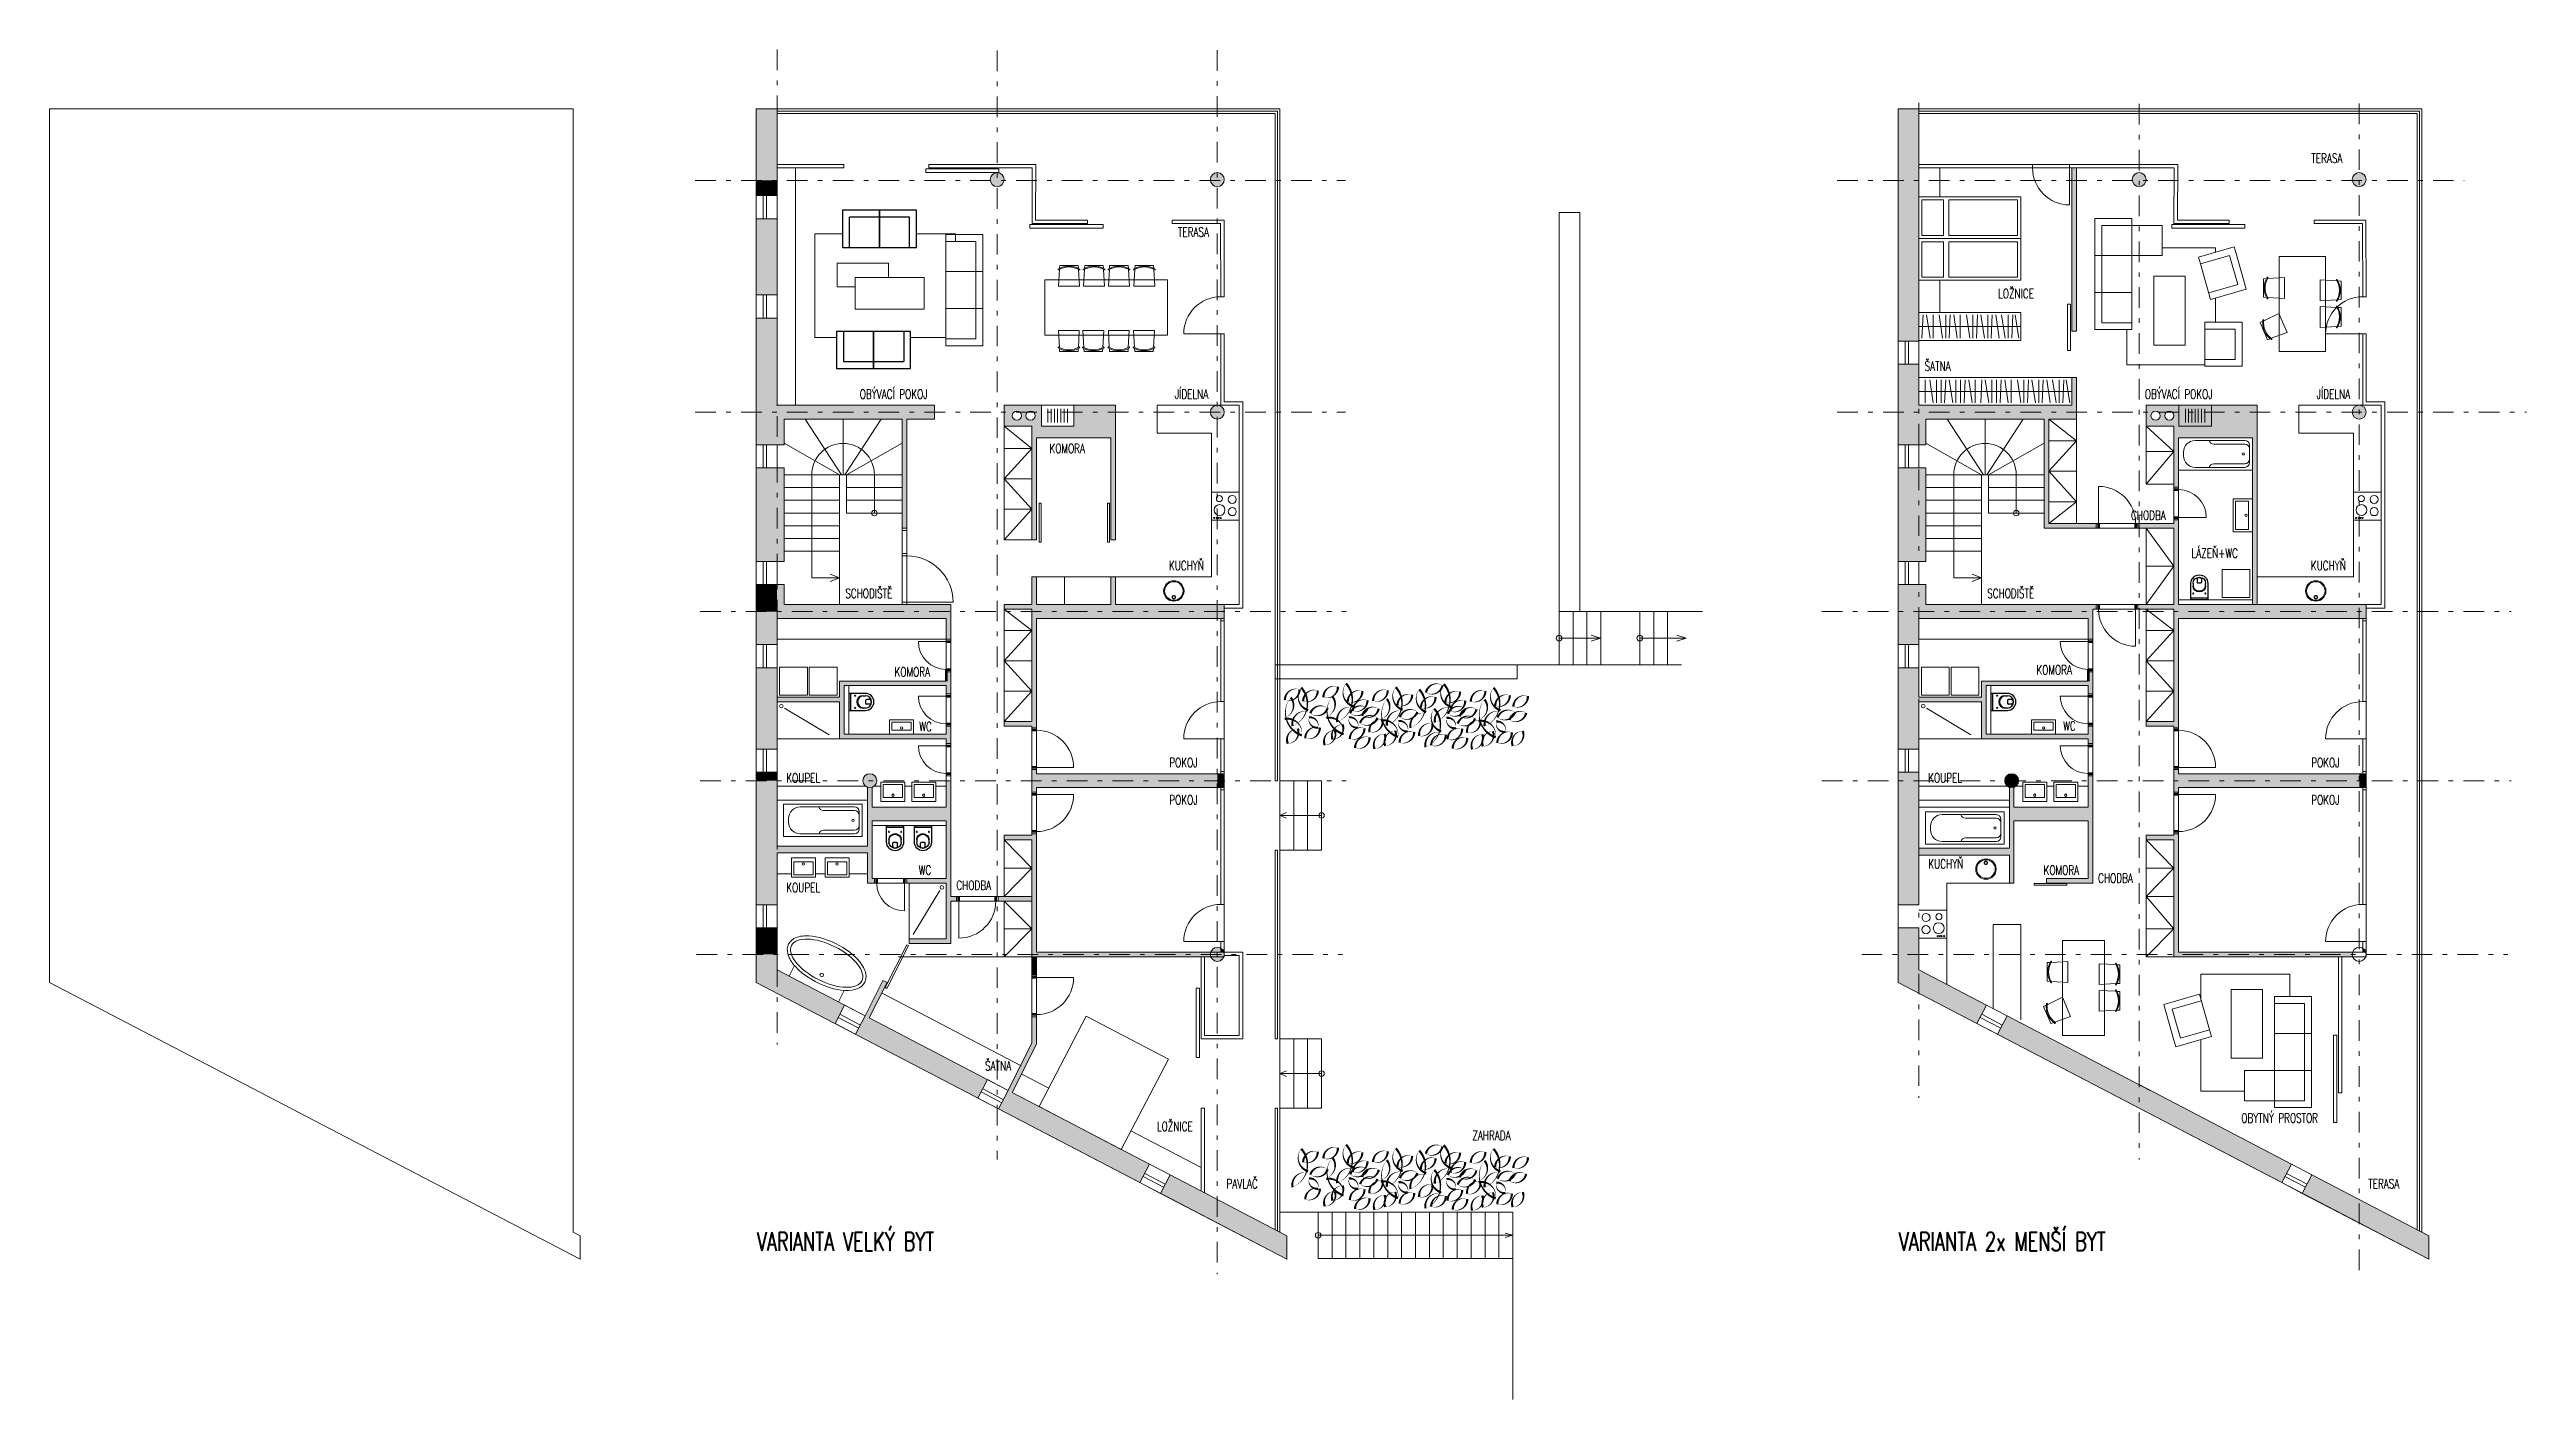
# Model space of a CAD drawing. Header units: metres. Extents: x -45 to 1930, y -347 to 488.
# Drawn here: x 96.2 to 149.6, y 15.4 to 44.5 of the extents above; entities that cross this region are included whole.
import ezdxf

# ---------------------------------------------------------------- set-up
doc = ezdxf.new("R2010")
doc.units = ezdxf.units.M
doc.linetypes.add('ČERCHOVANÁ', pattern=[25.4, 12.7, -6.35, 0, -6.35])
for name, color, linetype in [('dveře', 3, 'Continuous'), ('OSA', 7, 'ČERCHOVANÁ'), ('popis', 6, 'Continuous'), ('SRAFY', 3, 'Continuous'), ('srafy sklo', 252, 'Continuous'), ('zariz.predmety', 203, 'Continuous'), ('ZARIZOVAKY', 251, 'Continuous'), ('ZDIVO', 1, 'Continuous')]:
    doc.layers.add(name, color=color, linetype=linetype)
doc.layers.add('FLOATINGWINDOWS', color=2, linetype='Continuous', plot=False)
doc.styles.add('ROMANS', font='romans.shx', dxfattribs={"width": 0.7})

msp = doc.modelspace()

# ---------------------------------------------------------------- texts
at = {"layer": 'popis', "linetype": 'Continuous', "lineweight": 0, "attachment_point": 1, "style": 'ROMANS'}
for s, insert, char_height, width in [('TERASA', (145.006382, 42.29132), 0.2, 2.20915077), ('TERASA', (120.547771, 40.69839), 0.2, 2.20915077), ('LOŽNICE', (138.247423, 39.37066), 0.2, 2.20915077), ('ŠATNA', (136.660432, 37.805157), 0.2, 2.20915077), ('OBÝVACÍ POKOJ', (113.682954, 37.201523), 0.2, 2.20915077), ('JÍDELNA', (120.477898, 37.201523), 0.2, 2.20915077), ('OBÝVACÍ POKOJ', (141.414265, 37.201523), 0.2, 2.20915077), ('JÍDELNA', (145.120122, 37.201523), 0.2, 2.20915077), ('KOMORA', (117.775499, 36.0305), 0.2, 1.95915077), ('CHODBA', (141.115792, 34.587372), 0.2, 2.20915077), ('LÁZEŇ+WC', (142.420124, 33.768098), 0.2, 2.20915077), ('KUCHYŇ', (120.352898, 33.501523), 0.2, 2.20915077), ('KUCHYŇ', (144.995122, 33.501523), 0.2, 2.20915077), ('SCHODIŠTĚ', (113.370092, 32.901523), 0.2, 2.20915077), ('SCHODIŠTĚ', (138.012315, 32.901523), 0.2, 2.20915077), ('KOMORA', (114.431924, 31.209151), 0.2, 2.20915077), ('KOMORA', (139.074147, 31.251523), 0.2, 2.20915077), ('WC', (114.967063, 30.02791), 0.2, 2.20915077), ('WC', (139.652672, 30.041266), 0.2, 2.20915077), ('KOUPEL', (112.09643, 28.921266), 0.2, 2.20915077), ('POKOJ', (120.362167, 29.251523), 0.2, 2.20915077), ('KOUPEL', (136.738653, 28.921266), 0.2, 2.20915077), ('POKOJ', (145.00439, 29.251523), 0.2, 2.20915077), ('POKOJ', (120.362167, 28.448313), 0.2, 2.20915077), ('POKOJ', (145.00439, 28.448313), 0.2, 2.20915077), ('WC', (114.955, 26.931266), 0.2, 2.20915077), ('KUCHYŇ', (136.740938, 27.064877), 0.2, 2.20915077), ('KOMORA', (139.228029, 26.931266), 0.2, 2.20915077), ('CHODBA', (140.406592, 26.758233), 0.2, 2.20915077), ('KOUPEL', (112.09643, 26.554765), 0.2, 2.20915077), ('CHODBA', (115.767046, 26.602987), 0.2, 1.95915077), ('ŠATNA', (116.385539, 22.710174), 0.2, 2.20915077), ('LOŽNICE', (120.094467, 21.401276), 0.2, 2.20915077), ('OBYTNÝ PROSTOR', (143.495652, 21.581487), 0.2, 2.20915077), ('ZAHRADA', (126.900322, 21.206843), 0.2, 2.20915077), ('PAVLAČ', (121.594338, 20.165324), 0.2, 2.20915077), ('TERASA', (146.234348, 20.165324), 0.2, 2.20915077), ('VARIANTA VELKÝ BYT', (111.460676, 19.019726), 0.4, 5.62199356), ('VARIANTA 2x MENŠÍ BYT', (136.1029, 19.019726), 0.4, 5.62199356)]:
    msp.add_mtext(s, dxfattribs=dict(at, insert=insert, char_height=char_height, width=width))

# ---------------------------------------------------------------- blocks, each defined once
blk = doc.blocks.new('zidle450-p')
at = {"lineweight": 0}
for p, q in [((0.096, 0.228), (0.087, 0.233)), ((0.096, -0.228), (0.087, -0.233))]:
    blk.add_line(p, q, dxfattribs=at)
for points in [[(0.064, 0.204), (0, 0.2), (0, -0.2), (0.064, -0.204)], [(0.088, -0.205), (0.45, -0.225), (0.45, 0.225), (0.088, 0.205)]]:
    blk.add_lwpolyline(points, dxfattribs=at)
for centre, radius, start, end in [((0.45, 0), 0.436, 147.9324, 212.0676), ((0.45, 0), 0.416, 147.9482, 212.0518), ((0.085, 0.229), 0.005, 57.2679, 147.9324), ((0.093, 0.223), 0.005, 327.9482, 57.2679), ((0.085, -0.229), 0.005, 212.0676, 302.7321), ((0.093, -0.223), 0.005, 302.7321, 32.0518)]:
    blk.add_arc(centre, radius, start, end, dxfattribs=at)
blk = doc.blocks.new('drez')
at = {"lineweight": 0}
for centre, radius in [((0, -0.28), 0.22), ((0, -0.28), 0.2), ((0, -0.145), 0.04), ((0, -0.145), 0.03)]:
    blk.add_circle(centre, radius, dxfattribs=at)
blk = doc.blocks.new('WC 540 Starck 3')
at = {"linetype": 'ByBlock'}
for p, q in [((80.568, 94.265), (80.637, 94.265)), ((80.568, 94.168), (80.637, 94.168)), ((80.657, 94.188), (80.657, 94.245)), ((81.017, 94.399), (80.66, 94.399)), ((80.66, 94.349), (80.713, 94.349)), ((80.713, 94.084), (80.66, 94.084)), ((80.982, 94.034), (80.982, 94.399)), ((81.017, 94.034), (81.017, 94.399)), ((80.66, 94.034), (81.017, 94.034))]:
    blk.add_line(p, q, dxfattribs=at)
for centre in [(80.88, 94.348), (80.88, 94.084)]:
    blk.add_circle(centre, 0.0102, dxfattribs=at)
for centre, radius, start, end in [((80.66, 94.216), 0.183, 90, 270), ((80.66, 94.216), 0.133, 90, 270), ((80.621, 94.216), 0.09, 165.9057, 194.0943), ((80.568, 94.23), 0.035, 90, 165.9057), ((80.568, 94.203), 0.035, 194.0943, 270), ((80.637, 94.245), 0.02, 360, 90), ((80.637, 94.188), 0.02, 270, 0), ((80.713, 94.216), 0.133, 270, 90), ((80.697, 94.216), 0.133, 276.5328, 83.4672)]:
    blk.add_arc(centre, radius, start, end, dxfattribs=at)
blk = doc.blocks.new('sofa-3mist')
at = {"lineweight": 0}
for p, q in [((0, 0.8), (0, 0)), ((2.4, 0.8), (0, 0.8)), ((0.15, 0), (0.15, 0.65)), ((2.25, 0.65), (0.15, 0.65)), ((0.8, 0.8), (0.8, 0)), ((0.8, 0), (0.8, 0.8)), ((1.6, 0), (1.6, 0.8)), ((2.25, 0), (2.25, 0.65)), ((2.4, 0), (2.4, 0.8)), ((0, 0), (0.8, 0)), ((0.8, 0), (1.6, 0)), ((1.6, 0), (2.4, 0))]:
    blk.add_line(p, q, dxfattribs=at)
blk = doc.blocks.new('sofa-2mist')
for p, q in [((0.8, 0.8), (0, 0.8)), ((0, 0.8), (0, 0)), ((1.45, 0.65), (0.15, 0.65)), ((0.15, 0), (0.15, 0.65)), ((1.6, 0.8), (0.8, 0.8)), ((0.8, 0.8), (0.8, 0)), ((0.8, 0), (0.8, 0.8)), ((1.45, 0), (1.45, 0.65)), ((1.6, 0), (1.6, 0.8)), ((0, 0), (0.8, 0)), ((0.8, 0), (1.6, 0))]:
    blk.add_line(p, q)
blk = doc.blocks.new('vana170')
at = {"linetype": 'Continuous', "lineweight": 0}
for p, q in [((1.7, 0.7), (0, 0.7)), ((0, 0.7), (0, 0)), ((0.07, 0.54), (0.07, 0.16)), ((1.34, 0.64), (0.17, 0.64)), ((0.837, 0.562), (0.17, 0.562)), ((1.7, 0), (1.7, 0.7)), ((0, 0), (1.7, 0)), ((0.837, 0.138), (0.17, 0.138)), ((0.17, 0.06), (1.34, 0.06)), ((1.59, 0.31), (1.59, 0.39))]:
    blk.add_line(p, q, dxfattribs=at)
blk.add_circle((0.2, 0.35), 0.0232, dxfattribs=at)
for centre, radius, start, end in [((0.17, 0.54), 0.1, 90, 180), ((0.17, 0.462), 0.1, 90, 180), ((0.837, 0.662), 0.1, 270, 347.2636), ((1.34, 0.39), 0.25, 0, 90), ((0.17, 0.238), 0.1, 180, 270), ((0.17, 0.16), 0.1, 180, 270), ((0.837, 0.038), 0.1, 12.7364, 90), ((1.34, 0.31), 0.25, 270, 0)]:
    blk.add_arc(centre, radius, start, end, dxfattribs=at)
blk = doc.blocks.new('vana')
at = {"linetype": 'Continuous', "lineweight": 0}
for p, q in [((151.057, 36.162), (149.457, 36.162)), ((149.457, 36.162), (149.457, 35.462)), ((149.567, 35.852), (149.567, 35.772)), ((150.887, 36.102), (149.817, 36.102)), ((150.22, 36.024), (150.887, 36.024)), ((150.987, 35.622), (150.987, 36.002)), ((151.057, 35.462), (151.057, 36.162)), ((149.457, 35.462), (151.057, 35.462)), ((149.817, 35.522), (150.887, 35.522)), ((150.22, 35.6), (150.887, 35.6))]:
    blk.add_line(p, q, dxfattribs=at)
blk.add_circle((150.857, 35.812), 0.0232, dxfattribs=at)
for centre, radius, start, end in [((149.817, 35.852), 0.25, 90, 180), ((150.22, 36.124), 0.1, 192.7364, 270), ((150.887, 36.002), 0.1, 0, 90), ((150.887, 35.924), 0.1, 0, 90), ((149.817, 35.772), 0.25, 180, 270), ((150.22, 35.5), 0.1, 90, 167.2636), ((150.887, 35.7), 0.1, 270, 0), ((150.887, 35.622), 0.1, 270, 0)]:
    blk.add_arc(centre, radius, start, end, dxfattribs=at)

# ---------------------------------------------------------------- hatches: boundary and pattern name
at = {"layer": 'FLOATINGWINDOWS', "linetype": 'Continuous', "lineweight": 0}
msp.add_hatch(color=256, dxfattribs=at).paths.add_polyline_path([(121.247583, 25.013065), (117.397583, 25.013065), (117.397583, 24.963065), (117.497583, 24.963065), (121.256162, 24.963065, -0.085164233)])
at = {"layer": 'SRAFY', "linetype": 'Continuous', "lineweight": 0}
for points in [[(111.897583, 43.258403), (111.672583, 43.258403), (111.447583, 43.258403), (111.447583, 41.711601), (111.897583, 41.711601)], [(136.089807, 43.258403), (136.089807, 38.248229), (136.539807, 38.248229), (136.539807, 42.481255), (136.539807, 43.258403)], [(111.897583, 41.385597), (111.897583, 41.711601), (111.447583, 41.711601), (111.447583, 41.385597)], [(139.839807, 41.983403), (139.839807, 38.461601), (139.939807, 38.461601), (139.939807, 41.983403)], [(111.897583, 39.243504), (111.897583, 40.885597), (111.447583, 40.885597), (111.447583, 39.243504)], [(111.897583, 36.711601), (111.897583, 38.743504), (111.447583, 38.743504), (111.447583, 36.711601)], [(136.539807, 36.861601), (136.539807, 37.748229), (136.089807, 37.748229), (136.089807, 36.010035), (136.689807, 36.010035), (136.689807, 36.561601), (139.239807, 36.561601), (139.239807, 34.211601), (139.339807, 34.211601), (140.414807, 34.211601), (140.414807, 34.311601), (140.327307, 34.311601), (139.339807, 34.311601), (139.339807, 36.561601), (139.939807, 36.561601), (139.939807, 37.461601), (139.839807, 37.461601), (139.839807, 36.861601)], [(111.897583, 36.711601), (111.447583, 36.711601), (111.447583, 36.010035), (111.897583, 36.010035)], [(115.297583, 36.861601), (111.897583, 36.861601), (111.897583, 36.711601), (115.297583, 36.711601)], [(111.897583, 36.711601), (111.897583, 36.010035), (112.047583, 36.010035), (112.047583, 36.561601), (114.597583, 36.561601), (114.597583, 34.211601), (114.697583, 34.211601), (114.697583, 36.561601), (115.297583, 36.561601), (115.297583, 36.711601)], [(111.897583, 33.493145), (111.897583, 35.510035), (111.447583, 35.510035), (111.447583, 33.493145)], [(111.897583, 35.510035), (111.897583, 33.493145), (112.047583, 33.493145), (112.047583, 35.510035)], [(136.089807, 35.510035), (136.089807, 33.493145), (136.689807, 33.493145), (136.689807, 35.510035)], [(142.139807, 32.561601), (142.139807, 34.211601), (142.139807, 34.441821), (142.039807, 34.441821), (142.039807, 34.391821), (142.039807, 34.311601), (141.214807, 34.311601), (141.214807, 34.211601), (141.439807, 34.211601), (142.039807, 34.211601), (142.039807, 32.561601), (141.289807, 32.561601), (141.214807, 32.561601), (141.214807, 32.461601), (142.039807, 32.461601), (142.039807, 30.036601), (141.439807, 30.036601), (141.439807, 29.936601), (142.039807, 29.936601), (142.039807, 29.849101), (142.139807, 29.849101), (142.139807, 29.936601), (142.139807, 32.261601), (146.189807, 32.261601), (146.189807, 32.561601)], [(111.897583, 32.411601), (111.897583, 32.993145), (111.447583, 32.993145), (111.447583, 32.411601)], [(111.897583, 32.993145), (111.897583, 32.411601), (115.647583, 32.411601), (115.647583, 32.561601), (112.047583, 32.561601), (112.047583, 32.993145)], [(136.089807, 32.993145), (136.089807, 31.697445), (136.539807, 31.697445), (136.539807, 32.261601), (140.189807, 32.261601), (140.189807, 31.761601), (140.289807, 31.761601), (140.289807, 32.461601), (140.414807, 32.461601), (140.414807, 32.561601), (140.327307, 32.561601), (140.289807, 32.561601), (136.689807, 32.561601), (136.689807, 32.993145)], [(111.897583, 32.411601), (111.447583, 32.411601), (111.447583, 31.697445), (111.897583, 31.697445)], [(111.897583, 32.411601), (111.897583, 32.261601), (115.547583, 32.261601), (115.547583, 31.811601), (115.647583, 31.811601), (115.647583, 32.411601)], [(111.897583, 29.443285), (111.897583, 31.197445), (111.447583, 31.197445), (111.447583, 31.161601), (111.447583, 29.443285)], [(111.897583, 30.561601), (111.897583, 30.461601), (113.247583, 30.461601), (113.247583, 29.661601), (115.547583, 29.661601), (115.547583, 29.565616), (115.647583, 29.565616), (115.647583, 29.937283), (115.547583, 29.937283), (115.547583, 29.761601), (113.347583, 29.761601), (113.347583, 30.561601), (113.347583, 30.811601), (115.547583, 30.811601), (115.547583, 30.637283), (115.647583, 30.637283), (115.647583, 31.111601), (115.547583, 31.111601), (115.547583, 30.911601), (113.247583, 30.911601), (113.247583, 30.561601)], [(136.089807, 31.197445), (136.089807, 29.443285), (136.539807, 29.443285), (136.539807, 30.361601), (136.539807, 30.461601), (137.889807, 30.461601), (137.889807, 29.661601), (140.189807, 29.661601), (140.189807, 29.515616), (140.289807, 29.515616), (140.289807, 29.987283), (140.189807, 29.987283), (140.189807, 29.761601), (137.989807, 29.761601), (137.989807, 30.561601), (137.989807, 30.811601), (140.189807, 30.811601), (140.189807, 30.587283), (140.289807, 30.587283), (140.289807, 31.161601), (140.189807, 31.161601), (140.189807, 30.911601), (137.889807, 30.911601), (137.889807, 30.561601), (136.539807, 30.561601), (136.539807, 31.197445)], [(111.897583, 28.761601), (111.897583, 28.943285), (111.447583, 28.943285), (111.447583, 28.761601)], [(121.397583, 28.761601), (121.397583, 28.911601), (117.497583, 28.911601), (117.497583, 28.999101), (117.397583, 28.999101), (117.397583, 28.761601)], [(121.397583, 28.911601), (121.397583, 28.761601), (121.547583, 28.761601), (121.547583, 28.911601)], [(136.089807, 28.943285), (136.089807, 26.084351), (136.539807, 26.084351), (136.539807, 26.911601), (136.539807, 27.361601), (136.539807, 28.943285)], [(138.589807, 28.191601), (138.589807, 28.620179, -0.085164233), (138.539807, 28.611601, -0.085164233), (138.489807, 28.620179), (138.489807, 27.301601), (136.539807, 27.301601), (136.539807, 27.151601), (138.489807, 27.151601), (138.489807, 26.551601), (138.589807, 26.551601), (138.589807, 27.891601), (140.189807, 27.891601), (140.189807, 26.651601), (139.289807, 26.651601), (139.289807, 26.551601), (140.289807, 26.551601), (140.289807, 28.915616), (140.189807, 28.915616), (140.189807, 28.191601)], [(142.139807, 28.911601), (142.139807, 29.049101), (142.039807, 29.049101), (142.039807, 28.461601), (142.139807, 28.461601), (142.139807, 28.611601), (146.189807, 28.611601), (146.189807, 28.911601)], [(146.039807, 28.911601), (146.039807, 28.761601), (146.189807, 28.761601), (146.189807, 28.911601)], [(111.897583, 26.084351), (111.897583, 28.761601), (111.447583, 28.761601), (111.447583, 26.084351)], [(115.647583, 28.761601), (115.547583, 28.761601), (115.547583, 28.191601), (113.947583, 28.191601), (113.947583, 28.620179, -0.171572875), (113.847583, 28.620179), (113.847583, 27.351601), (111.897583, 27.351601), (111.897583, 27.201601), (113.847583, 27.201601), (113.847583, 26.551601), (113.997583, 26.551601), (113.997583, 26.651601), (113.947583, 26.651601), (113.947583, 27.891601), (115.547583, 27.891601), (115.547583, 26.651601), (114.697583, 26.651601), (114.697583, 26.551601), (115.547583, 26.551601), (115.547583, 25.351601), (114.747583, 25.351601), (114.747583, 25.251601), (115.647583, 25.251601), (115.647583, 26.163065), (115.768723, 26.163065), (115.768723, 26.263065), (115.647583, 26.263065), (115.647583, 27.25171)], [(121.397583, 28.611601), (121.397583, 28.761601), (117.397583, 28.761601), (117.397583, 28.511601), (117.497583, 28.511601), (117.497583, 28.611601)], [(121.397583, 28.761601), (121.397583, 28.611601), (121.547583, 28.611601), (121.547583, 28.761601)], [(146.039807, 28.761601), (146.039807, 28.611601), (146.189807, 28.611601), (146.189807, 28.761601)], [(116.797583, 27.586601), (116.797583, 27.486601), (117.397583, 27.486601), (117.397583, 25.013065), (121.247583, 25.013065, -0.085164233), (121.256162, 25.063065), (117.497583, 25.063065), (117.497583, 27.586601), (117.497583, 27.611601), (117.397583, 27.611601), (117.397583, 27.586601)], [(142.139807, 25.063065), (142.139807, 27.586601), (142.139807, 27.661601), (142.039807, 27.661601), (142.039807, 27.586601), (141.439807, 27.586601), (141.439807, 27.486601), (142.039807, 27.486601), (142.039807, 24.963065), (145.898385, 24.963065, -0.171572875), (145.898385, 25.063065)], [(117.397583, 26.163065), (117.397583, 26.263065), (116.668723, 26.263065), (116.668723, 26.163065)], [(111.897583, 25.013065), (111.897583, 25.584351), (111.447583, 25.584351), (111.447583, 25.013065)], [(136.089807, 25.584351), (136.089807, 24.408403), (137.79025, 23.521052), (137.998435, 23.919999), (136.539807, 24.681162), (136.539807, 25.584351)], [(111.897583, 24.173577), (111.897583, 25.013065), (111.447583, 25.013065), (111.447583, 24.408403)], [(111.897583, 24.681162), (111.897583, 24.173577), (113.148027, 23.521052), (113.356212, 23.919999)], [(117.497583, 24.963065), (117.397583, 24.963065), (117.397583, 24.563065), (117.497583, 24.563065)], [(113.591302, 23.289735), (116.232477, 21.911477), (116.440662, 22.310425), (113.888152, 23.642414), (114.271522, 24.405984), (114.182154, 24.450853), (113.799486, 23.688683)], [(116.675752, 21.680161), (119.726648, 20.088096), (119.934833, 20.487044), (116.972603, 22.032839), (117.497583, 23.07846), (117.497583, 23.663065), (117.397583, 23.663065), (117.397583, 23.638065), (117.397583, 23.102154), (116.883937, 22.079108)], [(138.44171, 23.688683), (138.233525, 23.289735), (144.368872, 20.088096), (144.577056, 20.487044), (141.289807, 22.202446)], [(121.397583, 19.216144), (121.397583, 19.723729), (120.378108, 20.255727), (120.169923, 19.85678)], [(145.020331, 20.255727), (144.812147, 19.85678), (147.539287, 18.433663), (147.539287, 18.941248), (147.389807, 19.019252)], [(121.397583, 19.723729), (121.397583, 19.216144), (122.897063, 18.433663), (122.897063, 18.941248)]]:
    msp.add_hatch(color=256, dxfattribs=at).paths.add_polyline_path(points)
h = msp.add_hatch(color=256, dxfattribs=at)
edge = h.paths.add_edge_path()
edge.add_arc((116.647583, 41.730851), 0.15, 0, 360)
edge = h.paths.add_edge_path()
edge.add_arc((121.397583, 41.730851), 0.15, 0, 360)
edge = h.paths.add_edge_path()
edge.add_arc((121.397583, 36.711601), 0.15, 0, 360)
h = msp.add_hatch(color=256, dxfattribs=at)
edge = h.paths.add_edge_path()
edge.add_arc((141.289807, 41.730851), 0.15, 0, 360)
edge = h.paths.add_edge_path()
edge.add_arc((146.039807, 41.730851), 0.15, 0, 360)
edge = h.paths.add_edge_path()
edge.add_arc((146.039807, 36.711601), 0.15, 0, 360)
h = msp.add_hatch(color=256, dxfattribs=at)
h.paths.add_polyline_path([(118.303889, 36.861601), (118.303889, 36.411601), (117.603889, 36.411601), (117.603889, 36.861601), (116.797583, 36.861601), (116.797583, 36.411601), (117.397583, 36.411601), (117.397583, 33.961601), (117.497583, 33.961601), (117.497583, 36.161601), (119.097583, 36.161601), (119.097583, 33.961601), (119.197583, 33.961601), (119.197583, 36.861601)])
h.paths.add_polyline_path([(117.268068, 36.636601, -1), (117.468068, 36.636601, -1)], flags=16)
h.paths.add_polyline_path([(116.972095, 36.636601, -1), (117.172095, 36.636601, -1)], flags=16)
h.paths.add_polyline_path([(117.397583, 30.036601), (116.797583, 30.036601), (116.797583, 29.936601), (117.397583, 29.936601), (117.397583, 29.899101), (117.497583, 29.899101), (117.497583, 29.936601), (117.497583, 32.261601), (121.547583, 32.261601), (121.547583, 32.561601), (119.197583, 32.561601), (119.197583, 33.161601), (119.097583, 33.161601), (119.097583, 32.561601), (117.497583, 32.561601), (117.497583, 33.161601), (117.397583, 33.161601), (117.397583, 32.561601), (116.797583, 32.561601), (116.797583, 32.461601), (117.397583, 32.461601)])
h = msp.add_hatch(color=256, dxfattribs=at)
h.paths.add_polyline_path([(141.439807, 36.861601), (141.439807, 36.411601), (142.039807, 36.411601), (142.039807, 35.041821), (142.139807, 35.041821), (142.139807, 35.091821), (142.139807, 36.161601), (142.839807, 36.161601), (143.739807, 36.161601), (143.739807, 33.161601), (143.739807, 32.561601), (143.839807, 32.561601), (143.839807, 33.161601), (143.839807, 36.861601)])
h.paths.add_polyline_path([(141.942182, 36.536601, -1), (141.942182, 36.736601, -1)], flags=16)
h.paths.add_polyline_path([(141.646209, 36.536601, -1), (141.646209, 36.736601, -1)], flags=16)
h = msp.add_hatch(color=256, dxfattribs=at)
edge = h.paths.add_edge_path()
edge.add_arc((121.397583, 25.013065), 0.15, 0, 360)
edge = h.paths.add_edge_path()
edge.add_arc((113.897583, 28.761601), 0.15, 0, 360)
h = msp.add_hatch(color=256, dxfattribs=at)
edge = h.paths.add_edge_path()
edge.add_arc((138.539807, 28.761601), 0.15, 0, 360)
h = msp.add_hatch(color=256, dxfattribs=at)
h.paths.add_polyline_path([(121.472583, 25.113065), (121.472583, 25.063065), (121.539005, 25.063065, 0.097782558), (121.509387, 25.113065)])
h.paths.add_polyline_path([(121.472583, 25.142969), (121.472583, 25.113065), (121.509387, 25.113065, 0.079534545)])
h = msp.add_hatch(color=256, dxfattribs=at)
h.paths.add_polyline_path([(146.114807, 25.113065), (146.114807, 25.063065), (146.181228, 25.063065, 0.097782558), (146.15161, 25.113065)])
h.paths.add_polyline_path([(146.114807, 25.142969), (146.114807, 25.113065), (146.15161, 25.113065, 0.079534545)])
h = msp.add_hatch(color=256, dxfattribs=at)
h.paths.add_polyline_path([(121.547583, 25.063065), (121.539005, 25.063065, -0.085164233), (121.547583, 25.013065)])
h.paths.add_polyline_path([(121.547583, 25.013065, -0.085164233), (121.539005, 24.963065), (121.547583, 24.963065)])
h = msp.add_hatch(color=256, dxfattribs=at)
h.paths.add_polyline_path([(146.189807, 25.063065), (146.181228, 25.063065, -0.085164233), (146.189807, 25.013065)])
h.paths.add_polyline_path([(146.189807, 25.013065, -0.085164233), (146.181228, 24.963065), (146.189807, 24.963065)])

# ---------------------------------------------------------------- linework, layer by layer
at = {"linetype": 'Continuous', "lineweight": 0}
for p, q in [((111.897583, 43.258403), (122.747583, 43.258403)), ((111.897583, 43.208403), (122.697583, 43.208403)), ((111.897583, 43.158403), (122.647583, 43.158403)), ((122.647583, 43.158403), (122.647583, 28.761601)), ((122.697583, 43.208403), (122.697583, 28.761601)), ((122.747583, 43.258403), (122.747583, 19.019252)), ((136.539807, 43.258403), (147.389807, 43.258403)), ((136.539807, 43.208403), (147.339807, 43.208403)), ((136.539807, 43.158403), (147.289807, 43.158403)), ((147.289807, 43.158403), (147.289807, 19.071436)), ((147.339807, 43.208403), (147.339807, 19.045344)), ((147.389807, 43.258403), (147.389807, 19.019252)), ((147.389807, 43.258403), (147.389807, 19.019252)), ((147.389807, 43.258403), (147.389807, 19.019252)), ((111.897583, 42.058403), (113.341198, 42.058403)), ((111.897583, 41.983403), (113.341198, 41.983403)), ((113.341198, 41.983403), (113.341198, 42.058403)), ((115.170263, 41.983403), (115.170263, 42.058403)), ((115.170263, 42.058403), (117.480131, 42.058403)), ((115.170263, 41.983403), (117.405131, 41.983403)), ((117.405131, 41.983403), (117.400004, 40.783468)), ((117.480131, 42.058403), (117.475004, 40.858468)), ((136.539807, 42.058403), (139.812486, 42.058403)), ((136.539807, 41.983403), (139.812486, 41.983403)), ((138.990699, 41.983403), (138.990699, 42.058403)), ((139.790699, 41.983403), (139.790699, 42.058403)), ((139.790699, 41.983403), (139.790699, 41.183403)), ((139.812486, 42.058403), (142.122354, 42.058403)), ((139.812486, 41.983403), (142.047354, 41.983403)), ((142.047354, 41.983403), (142.042227, 40.783468)), ((142.122354, 42.058403), (142.117227, 40.858468)), ((111.447583, 41.385597), (111.447583, 40.885597)), ((111.597583, 41.385597), (111.597583, 40.885597)), ((111.672583, 41.385597), (111.672583, 40.885597)), ((111.897583, 41.385597), (111.897583, 40.885597)), ((117.400004, 40.783468), (118.593619, 40.783468)), ((117.475004, 40.858468), (118.593619, 40.858468)), ((118.593619, 40.783468), (118.593619, 40.858468)), ((120.422683, 40.783468), (120.422683, 40.858468)), ((120.422683, 40.858468), (121.542456, 40.858468)), ((120.422683, 40.783468), (121.467456, 40.783468)), ((121.467456, 40.783468), (121.472583, 39.204044)), ((121.542456, 40.858468), (121.547583, 39.204044)), ((128.77408, 32.411601), (128.77408, 41.02384)), ((129.22408, 41.02384), (128.77408, 41.02384)), ((129.22408, 32.411601), (129.22408, 41.02384)), ((142.042227, 40.783468), (143.235842, 40.783468)), ((142.117227, 40.858468), (143.235842, 40.858468)), ((143.235842, 40.783468), (143.235842, 40.858468)), ((145.064907, 40.858468), (146.18468, 40.858468)), ((145.064907, 40.783468), (145.064907, 40.858468)), ((145.064907, 40.783468), (146.10968, 40.783468)), ((146.10968, 40.783468), (146.114807, 39.204044)), ((146.18468, 40.858468), (146.189807, 39.204044)), ((111.447583, 39.243504), (111.447583, 38.743504)), ((111.597583, 39.243504), (111.597583, 38.743504)), ((111.672583, 39.243504), (111.672583, 38.743504)), ((111.897583, 39.243504), (111.897583, 38.743504)), ((121.547583, 39.204044), (121.472583, 39.204044)), ((121.547583, 39.204044), (121.472583, 39.204044)), ((146.189807, 39.204044), (146.114807, 39.204044)), ((146.189807, 39.204044), (146.114807, 39.204044)), ((121.472583, 38.404044), (120.672583, 38.404044)), ((121.547583, 38.404044), (121.472583, 38.404044)), ((121.472583, 38.404044), (121.472583, 36.861601)), ((121.547583, 38.404044), (121.472583, 38.404044)), ((121.547583, 38.404044), (121.547583, 36.936601)), ((136.089807, 38.248229), (136.089807, 37.748229)), ((136.239807, 38.248229), (136.239807, 37.748229)), ((136.314807, 38.248229), (136.314807, 37.748229)), ((136.539807, 38.248229), (136.539807, 37.748229)), ((146.114807, 38.404044), (145.314807, 38.404044)), ((146.114807, 38.404044), (146.114807, 36.861601)), ((146.189807, 38.404044), (146.114807, 38.404044)), ((146.189807, 38.404044), (146.114807, 38.404044)), ((146.189807, 38.404044), (146.189807, 36.936601)), ((121.947583, 36.936601), (121.947583, 32.486601)), ((146.589807, 36.936601), (146.589807, 32.486601)), ((113.286436, 35.361601), (112.502317, 36.561601)), ((113.322583, 35.361601), (113.322583, 36.561601)), ((113.322583, 36.561601), (113.322583, 35.361601)), ((113.358731, 35.361601), (114.14285, 36.561601)), ((117.603889, 36.861601), (117.603889, 36.411601)), ((117.603889, 36.411601), (118.303889, 36.411601)), ((117.742221, 36.783863), (117.742221, 36.490463)), ((117.812165, 36.783863), (117.812165, 36.490463)), ((117.882109, 36.783863), (117.882109, 36.490463)), ((117.952054, 36.783863), (117.952054, 36.490463)), ((118.021998, 36.783863), (118.021998, 36.490463)), ((118.091943, 36.783863), (118.091943, 36.490463)), ((118.161887, 36.783863), (118.161887, 36.490463)), ((118.303889, 36.411601), (118.303889, 36.861601)), ((120.097583, 36.861601), (121.872583, 36.861601)), ((120.097583, 36.261601), (120.097583, 36.861601)), ((121.872583, 36.861601), (121.872583, 32.561601)), ((137.928659, 35.361601), (137.14454, 36.561601)), ((137.964807, 35.361601), (137.964807, 36.561601)), ((137.964807, 36.561601), (137.964807, 35.361601)), ((138.000954, 35.361601), (138.785073, 36.561601)), ((142.150044, 36.861601), (142.150044, 36.411601)), ((142.150044, 36.411601), (142.850044, 36.411601)), ((142.288376, 36.783863), (142.288376, 36.490463)), ((142.35832, 36.783863), (142.35832, 36.490463)), ((142.428264, 36.783863), (142.428264, 36.490463)), ((142.498209, 36.783863), (142.498209, 36.490463)), ((142.568153, 36.783863), (142.568153, 36.490463)), ((142.638098, 36.783863), (142.638098, 36.490463)), ((142.708042, 36.783863), (142.708042, 36.490463)), ((142.850044, 36.411601), (142.850044, 36.861601)), ((144.739807, 36.261601), (144.739807, 36.861601)), ((144.739807, 36.861601), (146.114807, 36.861601)), ((146.514807, 36.861601), (146.514807, 32.561601)), ((111.447583, 36.010035), (111.447583, 35.510035)), ((111.597583, 36.010035), (111.597583, 35.510035)), ((111.672583, 36.010035), (111.672583, 35.510035)), ((111.897583, 36.010035), (111.897583, 35.510035)), ((113.247583, 35.361601), (112.047583, 36.040361)), ((113.397583, 35.361601), (114.597583, 36.040361)), ((120.097583, 36.261601), (121.272583, 36.261601)), ((121.272583, 36.261601), (121.272583, 33.161601)), ((136.089807, 36.010035), (136.089807, 35.510035)), ((136.239807, 36.010035), (136.239807, 35.510035)), ((136.314807, 36.010035), (136.314807, 35.510035)), ((136.539807, 36.010035), (136.539807, 35.510035)), ((137.889807, 35.361601), (136.689807, 36.040361)), ((138.039807, 35.361601), (139.239807, 36.040361)), ((144.739807, 36.261601), (145.914807, 36.261601)), ((145.914807, 36.261601), (145.914807, 33.161601)), ((113.247583, 35.361601), (112.047583, 35.361601)), ((112.647583, 33.136601), (112.647583, 35.361601)), ((113.247583, 33.711601), (113.247583, 35.361601)), ((113.397583, 35.361601), (113.247583, 35.361601)), ((113.397583, 34.536601), (113.397583, 35.361601)), ((114.597583, 35.361601), (113.397583, 35.361601)), ((113.997583, 34.536601), (113.997583, 35.361601)), ((137.889807, 35.361601), (136.689807, 35.361601)), ((137.289807, 33.136601), (137.289807, 35.361601)), ((137.889807, 33.711601), (137.889807, 35.361601)), ((138.039807, 35.361601), (137.889807, 35.361601)), ((138.039807, 34.536601), (138.039807, 35.361601)), ((139.239807, 35.361601), (138.039807, 35.361601)), ((138.639807, 34.536601), (138.639807, 35.361601)), ((113.247583, 35.086601), (112.047583, 35.086601)), ((113.247583, 34.811601), (112.047583, 34.811601)), ((114.597583, 35.086601), (113.397583, 35.086601)), ((114.597583, 34.811601), (113.397583, 34.811601)), ((121.272583, 34.98491), (121.872583, 34.98491)), ((137.889807, 35.086601), (136.689807, 35.086601)), ((137.889807, 34.811601), (136.689807, 34.811601)), ((139.239807, 35.086601), (138.039807, 35.086601)), ((139.239807, 34.811601), (138.039807, 34.811601)), ((142.039807, 35.091821), (142.139807, 35.091821)), ((145.914807, 34.98491), (146.514807, 34.98491)), ((113.247583, 34.536601), (112.047583, 34.536601)), ((113.247583, 34.261601), (112.047583, 34.261601)), ((114.597583, 34.536601), (113.397583, 34.536601)), ((121.272583, 34.38491), (121.872583, 34.38491)), ((137.889807, 34.536601), (136.689807, 34.536601)), ((137.889807, 34.261601), (136.689807, 34.261601)), ((139.239807, 34.536601), (138.039807, 34.536601)), ((140.364807, 34.311601), (140.364807, 34.211601)), ((141.264807, 34.311601), (141.264807, 34.211601)), ((142.039807, 34.391821), (142.139807, 34.391821)), ((145.914807, 34.38491), (146.514807, 34.38491)), ((113.247583, 33.986601), (112.047583, 33.986601)), ((113.247583, 33.711601), (112.047583, 33.711601)), ((113.247583, 33.711601), (113.247583, 32.561601)), ((137.889807, 33.986601), (136.689807, 33.986601)), ((137.889807, 33.711601), (136.689807, 33.711601)), ((111.447583, 33.493145), (111.447583, 32.993145)), ((111.597583, 33.493145), (111.597583, 32.993145)), ((111.672583, 33.493145), (111.672583, 32.993145)), ((111.897583, 33.493145), (111.897583, 32.993145)), ((113.247583, 33.136601), (113.046871, 33.214117)), ((118.097583, 33.161601), (119.097583, 33.161601)), ((121.272583, 33.161601), (119.197583, 33.161601)), ((136.089807, 33.493145), (136.089807, 32.993145)), ((136.239807, 33.493145), (136.239807, 32.993145)), ((136.314807, 33.493145), (136.314807, 32.993145)), ((136.539807, 33.493145), (136.539807, 32.993145)), ((137.889807, 33.136601), (137.689094, 33.214117)), ((145.914807, 33.161601), (143.839807, 33.161601)), ((113.247583, 33.136601), (112.647583, 33.136601)), ((113.247583, 33.136601), (113.046871, 33.059085)), ((137.889807, 33.136601), (137.689094, 33.059085)), ((143.739807, 32.661601), (142.139807, 32.661601)), ((121.472583, 32.261601), (121.472583, 30.467451)), ((121.547583, 32.211601), (121.472583, 32.211601)), ((121.547583, 32.261601), (121.547583, 30.467451)), ((128.77408, 32.411601), (131.869091, 32.411601)), ((140.364807, 32.561601), (140.364807, 32.461601)), ((141.264807, 32.561601), (141.264807, 32.461601)), ((146.114807, 32.261601), (146.114807, 30.467451)), ((146.189807, 32.211601), (146.114807, 32.211601)), ((146.189807, 32.261601), (146.189807, 30.467451)), ((111.447583, 31.697445), (111.447583, 31.197445)), ((111.597583, 31.697445), (111.597583, 31.197445)), ((111.672583, 31.697445), (111.672583, 31.197445)), ((111.897583, 31.697445), (111.897583, 31.197445)), ((115.547583, 31.811601), (115.647583, 31.811601)), ((136.089807, 31.697445), (136.089807, 31.197445)), ((136.239807, 31.697445), (136.239807, 31.197445)), ((136.314807, 31.697445), (136.314807, 31.197445)), ((136.539807, 31.697445), (136.539807, 31.197445)), ((140.189807, 31.811601), (140.289807, 31.811601)), ((115.547583, 31.111601), (115.647583, 31.111601)), ((122.647583, 31.261601), (131.415311, 31.261601)), ((127.872063, 31.261601), (127.872063, 30.961601)), ((140.189807, 31.111601), (140.289807, 31.111601)), ((113.447583, 30.809524), (113.447583, 29.761601)), ((115.547583, 30.637283), (115.647583, 30.637283)), ((122.647583, 30.961601), (127.872063, 30.961601)), ((138.089807, 30.809524), (138.089807, 29.761601)), ((140.189807, 30.637283), (140.289807, 30.637283)), ((112.058204, 30.322838), (113.018376, 29.746996)), ((115.547583, 29.937283), (115.647583, 29.937283)), ((121.547583, 30.467451), (121.472583, 30.467451)), ((121.547583, 30.467451), (121.547583, 29.667451)), ((136.700428, 30.322838), (137.6606, 29.746996)), ((140.189807, 29.937283), (140.289807, 29.937283)), ((146.189807, 30.467451), (146.114807, 30.467451)), ((146.189807, 30.467451), (146.189807, 29.667451)), ((111.447583, 29.443285), (111.447583, 28.943285)), ((111.597583, 29.443285), (111.597583, 28.943285)), ((111.672583, 29.443285), (111.672583, 28.943285)), ((111.897583, 29.443285), (111.897583, 28.943285)), ((115.547583, 29.565616), (115.647583, 29.565616)), ((117.497583, 29.899101), (117.397583, 29.899101)), ((121.472583, 29.667451), (120.672583, 29.667451)), ((121.547583, 29.667451), (121.472583, 29.667451)), ((121.472583, 29.667451), (121.472583, 28.911601)), ((121.547583, 28.911601), (121.547583, 29.667451)), ((136.089807, 29.443285), (136.089807, 28.943285)), ((136.239807, 29.443285), (136.239807, 28.943285)), ((136.314807, 29.443285), (136.314807, 28.943285)), ((136.539807, 29.443285), (136.539807, 28.943285)), ((140.189807, 29.565616), (140.289807, 29.565616)), ((142.139807, 29.899101), (142.039807, 29.899101)), ((146.114807, 29.667451), (145.314807, 29.667451)), ((146.114807, 29.667451), (146.114807, 28.911601)), ((146.189807, 29.667451), (146.114807, 29.667451)), ((146.189807, 28.911601), (146.189807, 29.667451)), ((115.547583, 28.865616), (115.647583, 28.865616)), ((117.497583, 28.999101), (117.397583, 28.999101)), ((121.547583, 28.961601), (121.472583, 28.961601)), ((121.547583, 28.870974), (121.547583, 28.711601)), ((140.189807, 28.865616), (140.289807, 28.865616)), ((142.139807, 28.999101), (142.039807, 28.999101)), ((146.189807, 28.961601), (146.114807, 28.961601)), ((146.189807, 28.870974), (146.189807, 28.711601)), ((117.497583, 28.511601), (117.397583, 28.511601)), ((121.472583, 28.611601), (121.472583, 26.092157)), ((121.547583, 28.561601), (121.472583, 28.561601)), ((121.547583, 28.611601), (121.547583, 25.063065)), ((122.697583, 28.761601), (122.647583, 28.761601)), ((142.139807, 28.511601), (142.039807, 28.511601)), ((146.114807, 28.611601), (146.114807, 26.092157)), ((146.189807, 28.561601), (146.114807, 28.561601)), ((146.189807, 28.611601), (146.189807, 25.063065)), ((113.947583, 27.791601), (115.547583, 27.791601)), ((117.497583, 27.611601), (117.397583, 27.611601)), ((122.697583, 27.261601), (122.647583, 27.261601)), ((122.647583, 27.261601), (122.647583, 23.191544)), ((122.697583, 27.261601), (122.697583, 23.191544)), ((142.139807, 27.611601), (142.039807, 27.611601)), ((113.997583, 26.551601), (113.997583, 26.651601)), ((114.697583, 26.551601), (114.697583, 26.651601)), ((115.408821, 26.389056), (114.832979, 25.445524)), ((115.768723, 26.163065), (115.768723, 26.263065)), ((116.668723, 26.163065), (116.668723, 26.263065)), ((138.489807, 26.551601), (137.139807, 26.551601)), ((137.139807, 24.368061), (137.139807, 26.551601)), ((111.447583, 26.084351), (111.447583, 25.584351)), ((111.597583, 26.084351), (111.597583, 25.584351)), ((111.672583, 26.084351), (111.672583, 25.584351)), ((111.897583, 26.084351), (111.897583, 25.584351)), ((121.547583, 26.092157), (121.472583, 26.092157)), ((137.139807, 25.964321), (136.539807, 25.964321)), ((138.139807, 23.846226), (138.139807, 25.661591)), ((138.739807, 23.598143), (138.739807, 25.661591)), ((146.189807, 26.092157), (146.114807, 26.092157)), ((121.472583, 25.292157), (120.672583, 25.292157)), ((121.547583, 25.292157), (121.472583, 25.292157)), ((121.472583, 25.292157), (121.472583, 25.063065)), ((137.139807, 25.364321), (136.539807, 25.364321)), ((146.114807, 25.292157), (145.314807, 25.292157)), ((146.114807, 25.292157), (146.114807, 25.063065)), ((146.189807, 25.292157), (146.114807, 25.292157)), ((112.271403, 24.773299), (112.157139, 24.545717)), ((121.047583, 24.963065), (121.047583, 23.191544)), ((121.122583, 24.963065), (121.122583, 23.266544)), ((121.547583, 25.113065), (121.472583, 25.113065)), ((121.872583, 24.988065), (121.872583, 23.266544)), ((121.947583, 25.063065), (121.947583, 23.191544)), ((145.589807, 24.963065), (145.589807, 22.027629)), ((145.664807, 24.963065), (145.664807, 22.027629)), ((146.189807, 25.113065), (146.114807, 25.113065)), ((113.343657, 24.23453), (113.22113, 23.99049)), ((117.497583, 24.563065), (117.397583, 24.563065)), ((113.148027, 23.521052), (113.591302, 23.289735)), ((113.217422, 23.654034), (113.660697, 23.422718)), ((113.252119, 23.720525), (113.695394, 23.489209)), ((113.356212, 23.919999), (113.799486, 23.688683)), ((117.497583, 23.663065), (117.397583, 23.663065)), ((137.79025, 23.521052), (138.233525, 23.289735)), ((137.859645, 23.654034), (138.30292, 23.422718)), ((137.894343, 23.720525), (138.337618, 23.489209)), ((137.998435, 23.919999), (138.44171, 23.688683)), ((122.697583, 23.191544), (122.647583, 23.191544)), ((116.301872, 22.04446), (116.745147, 21.813143)), ((116.33657, 22.110951), (116.779844, 21.879635)), ((116.440662, 22.310425), (116.883937, 22.079108)), ((116.232477, 21.911477), (116.675752, 21.680161)), ((122.647583, 21.691544), (122.647583, 19.071436)), ((122.697583, 21.691544), (122.647583, 21.691544)), ((122.697583, 21.691544), (122.697583, 19.045344)), ((119.934833, 20.487044), (120.378108, 20.255727)), ((144.577056, 20.487044), (145.020331, 20.255727)), ((119.726648, 20.088096), (120.169923, 19.85678)), ((119.796043, 20.221079), (120.239318, 19.989762)), ((119.830741, 20.28757), (120.274016, 20.056254)), ((144.368872, 20.088096), (144.812147, 19.85678)), ((144.438267, 20.221079), (144.881542, 19.989762)), ((144.472964, 20.28757), (144.916239, 20.056254))]:
    msp.add_line(p, q, dxfattribs=at)
for points in [[(115.105144, 41.962559), (115.105144, 41.88588), (116.684209, 41.88588), (116.684209, 41.962559)], [(117.352652, 40.762624), (117.352652, 40.685946), (118.931716, 40.685946), (118.931716, 40.762624)], [(141.994875, 40.762624), (141.994875, 40.685946), (143.573939, 40.685946), (143.573939, 40.762624)], [(117.552365, 34.746072), (117.552365, 33.90894), (117.594287, 33.90894), (117.594287, 34.746072)], [(119.029182, 34.746072), (119.029182, 33.90894), (119.071104, 33.90894), (119.071104, 34.746072)], [(114.268667, 24.278642), (114.732192, 25.201859), (114.695552, 25.220255), (114.232028, 24.297038)]]:
    msp.add_lwpolyline(points, close=True, dxfattribs=at)
for centre, radius in [((121.443869, 34.848533), 0.066043), ((121.719478, 34.829555), 0.086891), ((146.086092, 34.848533), 0.066043), ((146.361701, 34.829555), 0.086891), ((113.997583, 34.536601), 0.061116), ((121.328358, 34.429297), 0.011931), ((121.446257, 34.599576), 0.11742), ((121.384049, 34.429297), 0.011931), ((121.42433, 34.429297), 0.011931), ((121.469087, 34.429297), 0.011931), ((121.720624, 34.566775), 0.086891), ((138.639807, 34.536601), 0.061116), ((145.970582, 34.429297), 0.011931), ((146.08848, 34.599576), 0.11742), ((146.026273, 34.429297), 0.011931), ((146.066554, 34.429297), 0.011931), ((146.11131, 34.429297), 0.011931), ((146.362847, 34.566775), 0.086891), ((111.990448, 30.368905), 0.0392), ((136.632671, 30.368905), 0.0392), ((115.454888, 26.458736), 0.0392), ((136.692912, 25.808967), 0.086891), ((136.966133, 25.578987), 0.11742), ((136.968521, 25.827944), 0.066043), ((136.691766, 25.546187), 0.086891), ((136.943303, 25.408708), 0.011931), ((136.98806, 25.408708), 0.011931), ((137.028341, 25.408708), 0.011931), ((137.084032, 25.408708), 0.011931), ((112.862617, 24.56909), 0.0392)]:
    msp.add_circle(centre, radius, dxfattribs=at)
for centre, radius, start, end in [((139.790699, 41.983403), 0.8, 180, 270), ((121.472583, 38.404044), 0.8, 90, 180), ((146.114807, 38.404044), 0.8, 90, 180), ((113.322583, 35.361601), 0.675, 0, 180), ((137.964807, 35.361601), 0.675, 0, 180), ((121.472583, 29.667451), 0.8, 90, 180), ((146.114807, 29.667451), 0.8, 90, 180), ((121.472583, 25.292157), 0.8, 90, 180), ((146.114807, 25.292157), 0.8, 90, 180)]:
    msp.add_arc(centre, radius, start, end, dxfattribs=at)
msp.add_ellipse((112.96794, 24.82341), major_axis=(0.759631, -0.381392), ratio=0.4662521, dxfattribs=at)
msp.add_open_spline([(113.79013, 24.410609), (113.81699, 24.464107), (113.823747, 24.526319), (113.802947, 24.65033), (113.776342, 24.712999), (113.637685, 24.933161), (113.453378, 25.089997), (113.023589, 25.325896), (112.781548, 25.402401), (112.454838, 25.419006), (112.344428, 25.401574), (112.195369, 25.316132), (112.146717, 25.25815), (112.10863, 25.120155), (112.118128, 25.044499), (112.177555, 24.895776), (112.227508, 24.821122), (112.465953, 24.557269), (112.752776, 24.382893), (113.262844, 24.223677), (113.48347, 24.208835), (113.704091, 24.302992), (113.759426, 24.349455), (113.79013, 24.410609)], degree=3, knots=[0, 0, 0, 0, 0.328646407, 0.328646407, 0.657292814, 0.657292814, 1.49227622, 1.49227622, 2.327259625, 2.327259625, 2.842065528, 2.842065528, 3.233907053, 3.233907053, 3.625748579, 3.625748579, 4.017590105, 4.017590105, 5.050988896, 5.050988896, 5.907509871, 5.907509871, 6.283185307, 6.283185307, 6.283185307, 6.283185307], dxfattribs=at)
at = {"layer": 'dveře', "linetype": 'Continuous', "lineweight": 0}
for p, q in [((140.414807, 34.311601), (140.414807, 35.111601)), ((142.039807, 35.091821), (142.039807, 34.391821)), ((142.139807, 34.391821), (142.139807, 35.091821)), ((114.597583, 34.211601), (114.597583, 32.561601)), ((114.697583, 34.211601), (114.697583, 32.561601)), ((140.414807, 34.311601), (141.214807, 34.311601)), ((141.214807, 34.211601), (140.414807, 34.211601)), ((142.139807, 34.441821), (142.739807, 34.441821)), ((114.697583, 34.161601), (114.597583, 34.161601)), ((114.597583, 33.661601), (114.697583, 33.661601)), ((114.597583, 33.611601), (114.697583, 33.611601)), ((114.597583, 32.611601), (115.697583, 32.611601)), ((140.414807, 32.561601), (141.214807, 32.561601)), ((141.214807, 32.461601), (140.414807, 32.461601)), ((141.214807, 32.461601), (141.214807, 31.661601)), ((115.547583, 31.761601), (114.947583, 31.761601)), ((115.547583, 31.811601), (115.547583, 31.111601)), ((115.647583, 31.111601), (115.647583, 31.811601)), ((140.189807, 31.761601), (139.589807, 31.761601)), ((140.189807, 31.761601), (140.189807, 31.161601)), ((140.289807, 31.161601), (140.289807, 31.761601)), ((115.547583, 30.587283), (114.947583, 30.587283)), ((115.547583, 30.637283), (115.547583, 29.937283)), ((115.647583, 29.937283), (115.647583, 30.637283)), ((140.189807, 30.587283), (139.589807, 30.587283)), ((140.189807, 30.587283), (140.189807, 29.987283)), ((140.289807, 29.987283), (140.289807, 30.587283)), ((115.547583, 29.515616), (114.947583, 29.515616)), ((115.547583, 29.565616), (115.547583, 28.865616)), ((115.647583, 28.865616), (115.647583, 29.565616)), ((117.397583, 28.999101), (117.397583, 29.899101)), ((117.497583, 29.899101), (117.497583, 28.999101)), ((140.189807, 29.515616), (139.589807, 29.515616)), ((140.189807, 29.515616), (140.189807, 28.915616)), ((140.289807, 28.915616), (140.289807, 29.515616)), ((142.039807, 29.049101), (142.039807, 29.849101)), ((142.139807, 29.849101), (142.139807, 29.049101)), ((117.497583, 29.049101), (118.297583, 29.049101)), ((142.139807, 29.049101), (142.939807, 29.049101)), ((117.397583, 28.511601), (117.397583, 27.611601)), ((117.497583, 27.611601), (117.497583, 28.511601)), ((117.497583, 28.461601), (118.297583, 28.461601)), ((142.039807, 28.461601), (142.039807, 27.661601)), ((142.139807, 27.661601), (142.139807, 28.461601)), ((142.139807, 28.461601), (142.939807, 28.461601)), ((114.647583, 26.651601), (114.047583, 26.651601)), ((114.047583, 26.551601), (114.647583, 26.551601)), ((114.647583, 26.551601), (114.647583, 25.951601)), ((116.668723, 26.263065), (115.768723, 26.263065)), ((115.768723, 26.163065), (116.668723, 26.163065)), ((115.818723, 26.163065), (115.818723, 25.363065)), ((117.397583, 24.563065), (117.397583, 23.663065)), ((117.497583, 23.663065), (117.497583, 24.563065)), ((117.497583, 24.513065), (118.297583, 24.513065))]:
    msp.add_line(p, q, dxfattribs=at)
for centre, radius, start, end in [((140.414807, 34.311601), 0.8, 0, 90), ((142.139807, 34.441821), 0.6, 0, 90), ((114.697583, 32.611601), 1, 0, 90), ((141.214807, 32.461601), 0.8, 180, 270), ((115.547583, 31.761601), 0.6, 180, 270), ((140.189807, 31.761601), 0.6, 180, 270), ((115.547583, 30.587283), 0.6, 180, 270), ((140.189807, 30.587283), 0.6, 180, 270), ((115.547583, 29.515616), 0.6, 180, 270), ((117.497583, 29.049101), 0.8, 0, 90), ((140.189807, 29.515616), 0.6, 180, 270), ((142.139807, 29.049101), 0.8, 0, 90), ((117.497583, 28.461601), 0.8, 270, 0), ((142.139807, 28.461601), 0.8, 270, 0), ((114.647583, 26.551601), 0.6, 180, 270), ((115.818723, 26.163065), 0.8, 270, 360), ((117.497583, 24.513065), 0.8, 270, 0)]:
    msp.add_arc(centre, radius, start, end, dxfattribs=at)
at = {"layer": 'FLOATINGWINDOWS', "linetype": 'Continuous', "lineweight": 0, "flags": 128}
for points in [[(96.197477, 43.258403), (107.497477, 43.258403), (107.497477, 19.019252), (107.646957, 18.941248), (107.646957, 18.433663), (96.197477, 24.408403)], [(96.197477, 43.258403), (107.497477, 43.258403), (107.497477, 19.019252), (107.646957, 18.941248), (107.646957, 18.433663), (96.197477, 24.408403)], [(111.447583, 43.258403), (122.747583, 43.258403), (122.747583, 19.019252), (122.897063, 18.941248), (122.897063, 18.433663), (111.447583, 24.408403)], [(111.447583, 43.258403), (122.747583, 43.258403), (122.747583, 19.019252), (122.897063, 18.941248), (122.897063, 18.433663), (111.447583, 24.408403)], [(136.089807, 43.258403), (147.389807, 43.258403), (147.389807, 19.019252), (147.539287, 18.941248), (147.539287, 18.433663), (136.089807, 24.408403)]]:
    msp.add_lwpolyline(points, close=True, dxfattribs=at)
at = {"layer": 'OSA', "color": 253, "lineweight": 0, "ltscale": 0.035}
for p, q in [((111.897583, 44.537113), (111.897583, 23.067791)), ((116.647583, 44.513078), (116.647583, 20.589075)), ((121.397583, 44.522074), (121.397583, 18.110358)), ((136.539807, 43.387113), (136.539807, 21.917791)), ((141.289807, 43.363078), (141.289807, 20.589075)), ((146.039807, 43.372074), (146.039807, 18.110358)), ((110.133615, 41.711601), (124.163006, 41.711601)), ((134.775838, 41.711601), (148.30523, 41.711601)), ((110.133615, 36.711601), (124.163006, 36.711601)), ((134.775838, 36.711601), (149.649158, 36.711601)), ((110.236879, 32.411601), (124.17681, 32.411601)), ((134.445713, 32.411601), (149.319033, 32.411601)), ((110.236879, 28.761601), (124.17681, 28.761601)), ((134.445713, 28.761601), (149.319033, 28.761601)), ((110.161879, 25.013065), (124.10181, 25.013065)), ((135.304102, 25.013065), (149.244033, 25.013065))]:
    msp.add_line(p, q, dxfattribs=at)
at = {"layer": 'OSA', "linetype": 'Continuous', "lineweight": 0}
for p, q in [((111.672583, 43.258403), (121.450118, 43.258403)), ((136.539807, 43.258403), (146.592342, 43.258403)), ((121.547583, 36.936601), (121.947583, 36.936601)), ((146.189807, 36.936601), (146.589807, 36.936601)), ((121.472583, 36.861601), (121.872583, 36.861601)), ((146.114807, 36.861601), (146.514807, 36.861601)), ((137.889807, 33.711601), (137.889807, 32.561601)), ((137.889807, 33.136601), (137.289807, 33.136601)), ((121.547583, 32.561601), (121.872583, 32.561601)), ((121.547583, 32.486601), (121.947583, 32.486601)), ((128.77408, 31.261601), (128.77408, 32.411601)), ((129.07408, 31.261601), (129.07408, 32.411601)), ((129.37408, 31.261601), (129.37408, 32.411601)), ((129.67408, 31.261601), (129.67408, 32.411601)), ((130.515311, 31.261601), (130.515311, 32.411601)), ((130.815311, 31.261601), (130.815311, 32.411601)), ((131.115311, 31.261601), (131.115311, 32.411601)), ((146.189807, 32.561601), (146.514807, 32.561601)), ((146.189807, 32.486601), (146.589807, 32.486601)), ((128.77408, 31.836601), (129.67408, 31.836601)), ((129.664885, 31.836601), (129.463143, 31.901237)), ((129.664885, 31.836601), (129.463143, 31.771965)), ((130.515311, 31.836601), (131.517201, 31.836601)), ((131.517201, 31.836601), (131.315459, 31.901237)), ((131.517201, 31.836601), (131.315459, 31.771965)), ((113.247583, 29.661601), (111.897583, 29.661601)), ((137.889807, 29.661601), (136.539807, 29.661601)), ((113.807583, 28.641601), (111.897583, 28.641601)), ((113.847583, 28.341601), (111.897583, 28.341601)), ((122.747583, 28.761601), (122.747583, 27.261601)), ((122.747583, 28.761601), (123.647583, 28.761601)), ((123.047583, 28.761601), (123.047583, 27.261601)), ((123.347583, 28.761601), (123.347583, 27.261601)), ((123.647583, 28.761601), (123.647583, 27.261601)), ((138.449807, 28.641601), (136.539807, 28.641601)), ((138.489807, 28.341601), (136.539807, 28.341601)), ((122.747583, 28.011601), (122.891605, 28.072222)), ((122.747583, 28.011601), (123.647583, 28.011601)), ((122.747583, 28.011601), (122.891605, 27.95098)), ((138.489807, 28.191601), (136.539807, 28.191601)), ((122.747583, 27.261601), (123.647583, 27.261601)), ((114.747583, 26.551601), (114.747583, 25.351601)), ((138.739807, 25.661591), (138.139807, 25.661591)), ((121.547583, 25.063065), (121.947583, 25.063065)), ((121.547583, 24.988065), (121.872583, 24.988065)), ((121.047583, 23.191544), (121.947583, 23.191544)), ((121.122583, 23.266544), (121.872583, 23.266544)), ((122.747583, 23.191544), (122.747583, 21.691544)), ((122.747583, 23.191544), (123.647583, 23.191544)), ((123.047583, 23.191544), (123.047583, 21.691544)), ((123.347583, 23.191544), (123.347583, 21.691544)), ((123.647583, 23.191544), (123.647583, 21.691544)), ((147.389807, 23.191544), (147.389807, 21.691544)), ((147.389807, 23.191544), (147.389807, 21.691544)), ((122.747583, 22.441544), (122.891605, 22.502165)), ((122.747583, 22.441544), (123.647583, 22.441544)), ((122.747583, 22.441544), (122.891605, 22.380924)), ((145.589807, 22.027629), (145.664807, 22.027629)), ((121.047583, 21.691544), (121.047583, 19.906372)), ((121.122583, 21.691544), (121.047583, 21.691544)), ((121.122583, 21.691544), (121.122583, 19.867234)), ((122.747583, 21.691544), (123.647583, 21.691544)), ((122.747583, 19.452669), (127.774903, 19.452669)), ((123.574903, 19.452669), (123.574903, 18.452669)), ((123.874903, 19.452669), (123.874903, 18.452669)), ((124.174903, 19.452669), (124.174903, 18.452669)), ((124.474903, 19.452669), (124.474903, 18.452669)), ((124.774903, 19.452669), (124.774903, 18.452669)), ((125.074903, 19.452669), (125.074903, 18.452669)), ((125.374903, 19.452669), (125.374903, 18.452669)), ((125.674903, 19.452669), (125.674903, 18.452669)), ((125.974903, 19.452669), (125.974903, 18.452669)), ((126.274903, 19.452669), (126.274903, 18.452669)), ((126.574903, 19.452669), (126.574903, 18.452669)), ((126.874903, 19.452669), (126.874903, 18.452669)), ((127.174903, 19.452669), (127.174903, 18.452669)), ((127.474903, 19.452669), (127.474903, 18.452669)), ((127.774903, 19.452669), (127.774903, 18.452669)), ((123.574903, 18.952669), (127.774903, 18.952669)), ((127.774903, 18.952669), (127.612397, 19.000822)), ((127.774903, 18.952669), (127.612397, 18.904517)), ((123.574903, 18.452669), (127.774903, 18.452669)), ((127.774903, 18.452669), (127.774903, 15.409931))]:
    msp.add_line(p, q, dxfattribs=at)
for points in [[(139.747797, 39.043608), (139.812086, 39.043608), (139.812086, 38.039927), (139.747797, 38.039927)], [(143.739807, 34.845367), (143.739807, 34.127753), (143.318738, 34.127753), (143.318738, 34.845367)], [(143.650304, 34.795367), (143.650304, 34.177753), (143.368738, 34.177753), (143.368738, 34.795367)], [(117.497583, 33.161601), (118.097583, 33.161601), (118.097583, 32.561601), (117.497583, 32.561601)], [(143.080321, 33.315358), (143.080321, 32.715358), (143.680321, 32.715358), (143.680321, 33.315358)], [(111.951166, 31.208235), (112.551166, 31.208235), (112.551166, 30.608235), (111.951166, 30.608235)], [(112.59152, 31.208235), (113.19152, 31.208235), (113.19152, 30.608235), (112.59152, 30.608235)], [(136.59339, 31.208235), (137.19339, 31.208235), (137.19339, 30.608235), (136.59339, 30.608235)], [(137.233743, 31.208235), (137.833743, 31.208235), (137.833743, 30.608235), (137.233743, 30.608235)], [(114.843591, 29.761601), (114.325977, 29.761601), (114.325977, 30.072602), (114.843591, 30.072602)], [(114.793591, 29.851104), (114.375977, 29.851104), (114.375977, 30.022602), (114.793591, 30.022602)], [(139.485814, 29.761601), (138.968201, 29.761601), (138.968201, 30.072602), (139.485814, 30.072602)], [(139.435814, 29.851104), (139.018201, 29.851104), (139.018201, 30.022602), (139.435814, 30.022602)], [(114.656347, 28.310263), (114.138734, 28.310263), (114.138734, 28.731331), (114.656347, 28.731331)], [(114.606347, 28.399765), (114.188734, 28.399765), (114.188734, 28.681331), (114.606347, 28.681331)], [(115.32221, 28.310263), (114.804597, 28.310263), (114.804597, 28.731331), (115.32221, 28.731331)], [(115.27221, 28.399765), (114.854597, 28.399765), (114.854597, 28.681331), (115.27221, 28.681331)], [(139.298571, 28.310263), (138.780957, 28.310263), (138.780957, 28.731331), (139.298571, 28.731331)], [(139.248571, 28.399765), (138.830957, 28.399765), (138.830957, 28.681331), (139.248571, 28.681331)], [(139.964434, 28.310263), (139.44682, 28.310263), (139.44682, 28.731331), (139.964434, 28.731331)], [(139.914434, 28.399765), (139.49682, 28.399765), (139.49682, 28.681331), (139.914434, 28.681331)], [(112.206165, 27.099058), (112.723778, 27.099058), (112.723778, 26.67799), (112.206165, 26.67799)], [(112.256165, 27.009556), (112.673778, 27.009556), (112.673778, 26.72799), (112.256165, 26.72799)], [(112.93503, 27.099058), (113.452643, 27.099058), (113.452643, 26.67799), (112.93503, 26.67799)], [(112.98503, 27.009556), (113.402643, 27.009556), (113.402643, 26.72799), (112.98503, 26.72799)], [(139.726856, 26.543388), (139.02632, 26.543388), (139.02632, 26.507489), (139.726856, 26.507489)], [(120.941303, 24.286152), (121.016303, 24.286152), (121.016303, 22.78611), (120.941303, 22.78611)], [(145.483526, 23.266862), (145.558526, 23.266862), (145.558526, 21.385617), (145.483526, 21.385617)]]:
    msp.add_lwpolyline(points, close=True, dxfattribs=at)
for centre, radius in [((143.597566, 34.48656), 0.025266), ((128.77408, 31.836601), 0.061121), ((130.515311, 31.836601), 0.061121), ((114.584784, 29.900117), 0.025266), ((139.227008, 29.900117), 0.025266), ((114.39754, 28.448779), 0.025266), ((115.063403, 28.448779), 0.025266), ((139.039764, 28.448779), 0.025266), ((139.705627, 28.448779), 0.025266), ((123.647583, 28.011601), 0.059727), ((112.464971, 26.960542), 0.025266), ((113.193837, 26.960542), 0.025266), ((123.647583, 22.441544), 0.059727), ((123.574903, 18.952669), 0.059727)]:
    msp.add_circle(centre, radius, dxfattribs=at)
at = {"layer": 'SRAFY', "linetype": 'Continuous', "lineweight": 0}
for p, q in [((139.939807, 41.983403), (139.839807, 41.983403)), ((136.089807, 26.084351), (136.539807, 26.084351)), ((136.539807, 25.584351), (136.089807, 25.584351))]:
    msp.add_line(p, q, dxfattribs=at)
at = {"layer": 'srafy sklo', "linetype": 'Continuous', "lineweight": 0}
msp.add_line((117.497583, 24.963065), (114.514725, 24.963065), dxfattribs=at)
at = {"layer": 'zariz.predmety', "color": 253, "linetype": 'Continuous', "ltscale": 0.001}
for points in [[(123.222618, 29.739351, 0, 0, 0.520567051), (123.222618, 29.739351, 0, 0.05, 0.520567051), (122.852858, 30.091806, 0, 0.05, 0.520567051), (122.86045, 30.122564, 0, 0.05, 0.520567051), (122.980559, 30.556293, 0, 0.05, 0.520567051), (123.222618, 29.739351, 0.05, 0.05, 0)], [(123.170868, 30.728697, 0, 0, 0.520567051), (123.170868, 30.728697, 0, 0.05, 0.520567051), (122.857128, 30.498753, 0, 0.05, 0.520567051), (123.170868, 30.728697, 0.05, 0.05, 0)], [(123.208759, 30.769151, 0, 0, 0.520567051), (123.208759, 30.769151, 0, 0.05, 0.520567051), (123.35859, 30.280789, 0, 0.05, 0.520567051), (123.33691, 30.257688, 0, 0.05, 0.520567051), (123.019815, 29.938316, 0, 0.05, 0.520567051), (123.208759, 30.769151, 0.05, 0.05, 0)], [(123.565083, 30.705571, 0, 0, 0.520567051), (123.565083, 30.705571, 0, 0.05, 0.520567051), (123.251342, 30.475626, 0, 0.05, 0.520567051), (123.565083, 30.705571, 0.05, 0.05, 0)], [(124.00139, 30.790542, 0, 0, 0.520567051), (124.00139, 30.790542, 0, 0.05, 0.520567051), (123.687649, 30.560598, 0, 0.05, 0.520567051), (124.00139, 30.790542, 0.05, 0.05, 0)], [(124.120963, 29.763475, 0, 0, 0.520567051), (124.120963, 29.763475, 0, 0.05, 0.520567051), (123.751203, 30.11593, 0, 0.05, 0.520567051), (123.758796, 30.146688, 0, 0.05, 0.520567051), (123.878905, 30.580418, 0, 0.05, 0.520567051), (124.120963, 29.763475, 0.05, 0.05, 0)], [(124.17604, 30.858784, 0, 0, 0.520567051), (124.17604, 30.858784, 0, 0.05, 0.520567051), (124.325871, 30.370422, 0, 0.05, 0.520567051), (124.30419, 30.34732, 0, 0.05, 0.520567051), (123.987096, 30.027948, 0, 0.05, 0.520567051), (124.17604, 30.858784, 0.05, 0.05, 0)], [(124.527635, 30.693519, 0, 0, 0.520567051), (124.527635, 30.693519, 0, 0.05, 0.520567051), (124.213894, 30.463575, 0, 0.05, 0.520567051), (124.527635, 30.693519, 0.05, 0.05, 0)], [(124.638307, 30.497047, 0, 0, 0.520567051), (124.638307, 30.497047, 0, 0.05, 0.520567051), (124.324567, 30.267102, 0, 0.05, 0.520567051), (124.638307, 30.497047, 0.05, 0.05, 0)], [(125.074615, 30.711015, 0, 0, 0.520567051), (125.074615, 30.711015, 0, 0.05, 0.520567051), (124.760874, 30.481071, 0, 0.05, 0.520567051), (125.074615, 30.711015, 0.05, 0.05, 0)], [(125.297118, 29.706804, 0, 0, 0.520567051), (125.297118, 29.706804, 0, 0.05, 0.520567051), (124.927357, 30.059259, 0, 0.05, 0.520567051), (124.93495, 30.090017, 0, 0.05, 0.520567051), (125.055059, 30.523747, 0, 0.05, 0.520567051), (125.297118, 29.706804, 0.05, 0.05, 0)], [(125.249264, 30.779257, 0, 0, 0.520567051), (125.249264, 30.779257, 0, 0.05, 0.520567051), (125.399096, 30.290894, 0, 0.05, 0.520567051), (125.377415, 30.267793, 0, 0.05, 0.520567051), (125.060321, 29.948421, 0, 0.05, 0.520567051), (125.249264, 30.779257, 0.05, 0.05, 0)], [(125.600859, 30.613992, 0, 0, 0.520567051), (125.600859, 30.613992, 0, 0.05, 0.520567051), (125.287118, 30.384048, 0, 0.05, 0.520567051), (125.600859, 30.613992, 0.05, 0.05, 0)], [(125.755515, 30.730413, 0, 0, 0.520567051), (125.755515, 30.730413, 0, 0.05, 0.520567051), (125.905346, 30.242051, 0, 0.05, 0.520567051), (125.883665, 30.21895, 0, 0.05, 0.520567051), (125.566571, 29.899578, 0, 0.05, 0.520567051), (125.755515, 30.730413, 0.05, 0.05, 0)], [(126.107109, 30.565149, 0, 0, 0.520567051), (126.107109, 30.565149, 0, 0.05, 0.520567051), (125.793369, 30.335204, 0, 0.05, 0.520567051), (126.107109, 30.565149, 0.05, 0.05, 0)], [(125.900755, 30.662368, 0, 0, 0.520567051), (125.900755, 30.662368, 0, 0.05, 0.520567051), (126.257325, 30.81782, 0, 0.05, 0.520567051), (125.900755, 30.662368, 0.05, 0.05, 0)], [(126.28416, 30.847199, 0, 0, 0.520567051), (126.28416, 30.847199, 0, 0.05, 0.520567051), (126.433991, 30.358837, 0, 0.05, 0.520567051), (126.41231, 30.335736, 0, 0.05, 0.520567051), (126.095216, 30.016364, 0, 0.05, 0.520567051), (126.28416, 30.847199, 0.05, 0.05, 0)], [(126.635754, 30.681935, 0, 0, 0.520567051), (126.635754, 30.681935, 0, 0.05, 0.520567051), (126.322013, 30.45199, 0, 0.05, 0.520567051), (126.635754, 30.681935, 0.05, 0.05, 0)], [(126.746427, 30.485462, 0, 0, 0.520567051), (126.746427, 30.485462, 0, 0.05, 0.520567051), (126.432686, 30.255517, 0, 0.05, 0.520567051), (126.746427, 30.485462, 0.05, 0.05, 0)], [(127.182734, 30.699431, 0, 0, 0.520567051), (127.182734, 30.699431, 0, 0.05, 0.520567051), (126.868994, 30.469486, 0, 0.05, 0.520567051), (127.182734, 30.699431, 0.05, 0.05, 0)], [(127.405237, 29.695219, 0, 0, 0.520567051), (127.405237, 29.695219, 0, 0.05, 0.520567051), (127.035477, 30.047674, 0, 0.05, 0.520567051), (127.04307, 30.078433, 0, 0.05, 0.520567051), (127.163179, 30.512162, 0, 0.05, 0.520567051), (127.405237, 29.695219, 0.05, 0.05, 0)], [(127.357384, 30.767672, 0, 0, 0.520567051), (127.357384, 30.767672, 0, 0.05, 0.520567051), (127.507215, 30.27931, 0, 0.05, 0.520567051), (127.485535, 30.256208, 0, 0.05, 0.520567051), (127.16844, 29.936836, 0, 0.05, 0.520567051), (127.357384, 30.767672, 0.05, 0.05, 0)], [(127.708979, 30.602407, 0, 0, 0.520567051), (127.708979, 30.602407, 0, 0.05, 0.520567051), (127.395238, 30.372463, 0, 0.05, 0.520567051), (127.708979, 30.602407, 0.05, 0.05, 0)], [(128.101565, 30.585462, 0, 0, 0.520567051), (128.101565, 30.585462, 0, 0.05, 0.520567051), (127.787824, 30.355518, 0, 0.05, 0.520567051), (128.101565, 30.585462, 0.05, 0.05, 0)], [(123.296768, 29.675427, 0, 0, 0.520567051), (123.296768, 29.675427, 0, 0.05, 0.520567051), (123.610508, 29.905371, 0, 0.05, 0.520567051), (123.296768, 29.675427, 0.05, 0.05, 0)], [(123.57433, 29.905738, 0, 0, 0.520567051), (123.57433, 29.905738, 0, 0.05, 0.520567051), (123.37462, 30.128031, 0, 0.05, 0.520567051), (123.57433, 29.905738, 0.05, 0.05, 0)], [(123.778615, 30.32502, 0, 0, 0.520567051), (123.778615, 30.32502, 0, 0.05, 0.520567051), (123.405643, 30.21457, 0, 0.05, 0.520567051), (123.778615, 30.32502, 0.05, 0.05, 0)], [(124.1012, 29.974273, 0, 0, 0.520567051), (124.1012, 29.974273, 0, 0.05, 0.520567051), (123.88575, 29.650407, 0, 0.05, 0.520567051), (124.1012, 29.974273, 0.05, 0.05, 0)], [(124.435739, 29.905572, 0, 0, 0.520567051), (124.435739, 29.905572, 0, 0.05, 0.520567051), (124.236029, 30.127865, 0, 0.05, 0.520567051), (124.435739, 29.905572, 0.05, 0.05, 0)], [(124.640024, 30.324853, 0, 0, 0.520567051), (124.640024, 30.324853, 0, 0.05, 0.520567051), (124.267052, 30.214404, 0, 0.05, 0.520567051), (124.640024, 30.324853, 0.05, 0.05, 0)], [(124.85184, 30.116496, 0, 0, 0.520567051), (124.85184, 30.116496, 0, 0.05, 0.520567051), (124.478867, 30.006046, 0, 0.05, 0.520567051), (124.85184, 30.116496, 0.05, 0.05, 0)], [(124.524783, 30.159449, 0, 0, 0.520567051), (124.524783, 30.159449, 0, 0.05, 0.520567051), (124.881353, 30.314901, 0, 0.05, 0.520567051), (124.524783, 30.159449, 0.05, 0.05, 0)], [(124.681631, 29.807391, 0, 0, 0.520567051), (124.681631, 29.807391, 0, 0.05, 0.520567051), (124.964732, 30.074152, 0, 0.05, 0.520567051), (124.681631, 29.807391, 0.05, 0.05, 0)], [(125.508963, 29.826045, 0, 0, 0.520567051), (125.508963, 29.826045, 0, 0.05, 0.520567051), (125.309254, 30.048338, 0, 0.05, 0.520567051), (125.508963, 29.826045, 0.05, 0.05, 0)], [(125.713249, 30.245326, 0, 0, 0.520567051), (125.713249, 30.245326, 0, 0.05, 0.520567051), (125.340276, 30.134876, 0, 0.05, 0.520567051), (125.713249, 30.245326, 0.05, 0.05, 0)], [(125.754855, 29.727864, 0, 0, 0.520567051), (125.754855, 29.727864, 0, 0.05, 0.520567051), (126.037956, 29.994625, 0, 0.05, 0.520567051), (125.754855, 29.727864, 0.05, 0.05, 0)], [(126.078946, 30.314305, 0, 0, 0.520567051), (126.078946, 30.314305, 0, 0.05, 0.520567051), (126.228777, 29.825942, 0, 0.05, 0.520567051), (126.207097, 29.802841, 0, 0.05, 0.520567051), (125.890003, 29.483469, 0, 0.05, 0.520567051), (126.078946, 30.314305, 0.05, 0.05, 0)], [(126.543858, 29.893988, 0, 0, 0.520567051), (126.543858, 29.893988, 0, 0.05, 0.520567051), (126.344149, 30.11628, 0, 0.05, 0.520567051), (126.543858, 29.893988, 0.05, 0.05, 0)], [(126.748144, 30.313269, 0, 0, 0.520567051), (126.748144, 30.313269, 0, 0.05, 0.520567051), (126.375171, 30.202819, 0, 0.05, 0.520567051), (126.748144, 30.313269, 0.05, 0.05, 0)], [(126.95996, 30.104911, 0, 0, 0.520567051), (126.95996, 30.104911, 0, 0.05, 0.520567051), (126.586987, 29.994461, 0, 0.05, 0.520567051), (126.95996, 30.104911, 0.05, 0.05, 0)], [(126.632902, 30.147864, 0, 0, 0.520567051), (126.632902, 30.147864, 0, 0.05, 0.520567051), (126.989473, 30.303316, 0, 0.05, 0.520567051), (126.632902, 30.147864, 0.05, 0.05, 0)], [(126.78975, 29.795806, 0, 0, 0.520567051), (126.78975, 29.795806, 0, 0.05, 0.520567051), (127.072851, 30.062568, 0, 0.05, 0.520567051), (126.78975, 29.795806, 0.05, 0.05, 0)], [(127.617083, 29.81446, 0, 0, 0.520567051), (127.617083, 29.81446, 0, 0.05, 0.520567051), (127.417373, 30.036753, 0, 0.05, 0.520567051), (127.617083, 29.81446, 0.05, 0.05, 0)], [(127.821368, 30.233741, 0, 0, 0.520567051), (127.821368, 30.233741, 0, 0.05, 0.520567051), (127.448396, 30.123292, 0, 0.05, 0.520567051), (127.821368, 30.233741, 0.05, 0.05, 0)], [(127.706127, 30.068337, 0, 0, 0.520567051), (127.706127, 30.068337, 0, 0.05, 0.520567051), (128.062697, 30.223789, 0, 0.05, 0.520567051), (127.706127, 30.068337, 0.05, 0.05, 0)], [(123.133919, 29.88464, 0, 0, 0.520567051), (123.133919, 29.88464, 0, 0.05, 0.520567051), (122.91847, 29.560774, 0, 0.05, 0.520567051), (123.133919, 29.88464, 0.05, 0.05, 0)], [(123.932523, 29.851199, 0, 0, 0.520567051), (123.932523, 29.851199, 0, 0.05, 0.520567051), (123.717073, 29.527333, 0, 0.05, 0.520567051), (123.932523, 29.851199, 0.05, 0.05, 0)], [(124.259319, 29.663375, 0, 0, 0.520567051), (124.259319, 29.663375, 0, 0.05, 0.520567051), (124.57306, 29.89332, 0, 0.05, 0.520567051), (124.259319, 29.663375, 0.05, 0.05, 0)], [(124.369992, 29.466903, 0, 0, 0.520567051), (124.369992, 29.466903, 0, 0.05, 0.520567051), (124.683733, 29.696847, 0, 0.05, 0.520567051), (124.369992, 29.466903, 0.05, 0.05, 0)], [(125.005747, 29.771672, 0, 0, 0.520567051), (125.005747, 29.771672, 0, 0.05, 0.520567051), (124.790298, 29.447806, 0, 0.05, 0.520567051), (125.005747, 29.771672, 0.05, 0.05, 0)], [(125.237517, 29.837761, 0, 0, 0.520567051), (125.237517, 29.837761, 0, 0.05, 0.520567051), (125.022068, 29.513895, 0, 0.05, 0.520567051), (125.237517, 29.837761, 0.05, 0.05, 0)], [(125.332544, 29.583848, 0, 0, 0.520567051), (125.332544, 29.583848, 0, 0.05, 0.520567051), (125.646285, 29.813793, 0, 0.05, 0.520567051), (125.332544, 29.583848, 0.05, 0.05, 0)], [(126.327666, 29.751664, 0, 0, 0.520567051), (126.327666, 29.751664, 0, 0.05, 0.520567051), (126.013926, 29.52172, 0, 0.05, 0.520567051), (126.327666, 29.751664, 0.05, 0.05, 0)], [(126.367439, 29.651791, 0, 0, 0.520567051), (126.367439, 29.651791, 0, 0.05, 0.520567051), (126.68118, 29.881735, 0, 0.05, 0.520567051), (126.367439, 29.651791, 0.05, 0.05, 0)], [(126.478112, 29.455318, 0, 0, 0.520567051), (126.478112, 29.455318, 0, 0.05, 0.520567051), (126.791853, 29.685262, 0, 0.05, 0.520567051), (126.478112, 29.455318, 0.05, 0.05, 0)], [(127.113867, 29.760087, 0, 0, 0.520567051), (127.113867, 29.760087, 0, 0.05, 0.520567051), (126.898418, 29.436221, 0, 0.05, 0.520567051), (127.113867, 29.760087, 0.05, 0.05, 0)], [(127.345637, 29.826177, 0, 0, 0.520567051), (127.345637, 29.826177, 0, 0.05, 0.520567051), (127.130187, 29.502311, 0, 0.05, 0.520567051), (127.345637, 29.826177, 0.05, 0.05, 0)], [(127.440663, 29.572264, 0, 0, 0.520567051), (127.440663, 29.572264, 0, 0.05, 0.520567051), (127.754404, 29.802208, 0, 0.05, 0.520567051), (127.440663, 29.572264, 0.05, 0.05, 0)], [(127.9892, 29.833039, 0, 0, 0.520567051), (127.9892, 29.833039, 0, 0.05, 0.520567051), (127.77375, 29.509173, 0, 0.05, 0.520567051), (127.9892, 29.833039, 0.05, 0.05, 0)], [(124.00139, 20.84043, 0, 0, 0.520567051), (124.00139, 20.84043, 0, 0.05, 0.520567051), (123.687649, 20.610485, 0, 0.05, 0.520567051), (124.00139, 20.84043, 0.05, 0.05, 0)], [(124.17604, 20.908672, 0, 0, 0.520567051), (124.17604, 20.908672, 0, 0.05, 0.520567051), (124.325871, 20.420309, 0, 0.05, 0.520567051), (124.30419, 20.397208, 0, 0.05, 0.520567051), (123.987096, 20.077836, 0, 0.05, 0.520567051), (124.17604, 20.908672, 0.05, 0.05, 0)], [(125.249264, 20.829144, 0, 0, 0.520567051), (125.249264, 20.829144, 0, 0.05, 0.520567051), (125.399096, 20.340782, 0, 0.05, 0.520567051), (125.377415, 20.31768, 0, 0.05, 0.520567051), (125.060321, 19.998309, 0, 0.05, 0.520567051), (125.249264, 20.829144, 0.05, 0.05, 0)], [(125.900755, 20.712256, 0, 0, 0.520567051), (125.900755, 20.712256, 0, 0.05, 0.520567051), (126.257325, 20.867708, 0, 0.05, 0.520567051), (125.900755, 20.712256, 0.05, 0.05, 0)], [(126.28416, 20.897087, 0, 0, 0.520567051), (126.28416, 20.897087, 0, 0.05, 0.520567051), (126.433991, 20.408724, 0, 0.05, 0.520567051), (126.41231, 20.385623, 0, 0.05, 0.520567051), (126.095216, 20.066251, 0, 0.05, 0.520567051), (126.28416, 20.897087, 0.05, 0.05, 0)], [(123.208759, 20.819039, 0, 0, 0.520567051), (123.208759, 20.819039, 0, 0.05, 0.520567051), (123.35859, 20.330676, 0, 0.05, 0.520567051), (123.33691, 20.307575, 0, 0.05, 0.520567051), (123.019815, 19.988203, 0, 0.05, 0.520567051), (123.208759, 20.819039, 0.05, 0.05, 0)], [(123.565083, 20.755458, 0, 0, 0.520567051), (123.565083, 20.755458, 0, 0.05, 0.520567051), (123.251342, 20.525514, 0, 0.05, 0.520567051), (123.565083, 20.755458, 0.05, 0.05, 0)], [(123.778615, 20.374907, 0, 0, 0.520567051), (123.778615, 20.374907, 0, 0.05, 0.520567051), (123.405643, 20.264457, 0, 0.05, 0.520567051), (123.778615, 20.374907, 0.05, 0.05, 0)], [(124.120963, 19.813362, 0, 0, 0.520567051), (124.120963, 19.813362, 0, 0.05, 0.520567051), (123.751203, 20.165817, 0, 0.05, 0.520567051), (123.758796, 20.196576, 0, 0.05, 0.520567051), (123.878905, 20.630305, 0, 0.05, 0.520567051), (124.120963, 19.813362, 0.05, 0.05, 0)], [(124.527635, 20.743407, 0, 0, 0.520567051), (124.527635, 20.743407, 0, 0.05, 0.520567051), (124.213894, 20.513462, 0, 0.05, 0.520567051), (124.527635, 20.743407, 0.05, 0.05, 0)], [(124.640024, 20.374741, 0, 0, 0.520567051), (124.640024, 20.374741, 0, 0.05, 0.520567051), (124.267052, 20.264291, 0, 0.05, 0.520567051), (124.640024, 20.374741, 0.05, 0.05, 0)], [(124.638307, 20.546934, 0, 0, 0.520567051), (124.638307, 20.546934, 0, 0.05, 0.520567051), (124.324567, 20.31699, 0, 0.05, 0.520567051), (124.638307, 20.546934, 0.05, 0.05, 0)], [(124.524783, 20.209336, 0, 0, 0.520567051), (124.524783, 20.209336, 0, 0.05, 0.520567051), (124.881353, 20.364789, 0, 0.05, 0.520567051), (124.524783, 20.209336, 0.05, 0.05, 0)], [(125.074615, 20.760903, 0, 0, 0.520567051), (125.074615, 20.760903, 0, 0.05, 0.520567051), (124.760874, 20.530958, 0, 0.05, 0.520567051), (125.074615, 20.760903, 0.05, 0.05, 0)], [(125.297118, 19.756691, 0, 0, 0.520567051), (125.297118, 19.756691, 0, 0.05, 0.520567051), (124.927357, 20.109147, 0, 0.05, 0.520567051), (124.93495, 20.139905, 0, 0.05, 0.520567051), (125.055059, 20.573634, 0, 0.05, 0.520567051), (125.297118, 19.756691, 0.05, 0.05, 0)], [(125.600859, 20.66388, 0, 0, 0.520567051), (125.600859, 20.66388, 0, 0.05, 0.520567051), (125.287118, 20.433935, 0, 0.05, 0.520567051), (125.600859, 20.66388, 0.05, 0.05, 0)], [(125.713249, 20.295214, 0, 0, 0.520567051), (125.713249, 20.295214, 0, 0.05, 0.520567051), (125.340276, 20.184764, 0, 0.05, 0.520567051), (125.713249, 20.295214, 0.05, 0.05, 0)], [(125.755515, 20.780301, 0, 0, 0.520567051), (125.755515, 20.780301, 0, 0.05, 0.520567051), (125.905346, 20.291938, 0, 0.05, 0.520567051), (125.883665, 20.268837, 0, 0.05, 0.520567051), (125.566571, 19.949465, 0, 0.05, 0.520567051), (125.755515, 20.780301, 0.05, 0.05, 0)], [(126.107109, 20.615036, 0, 0, 0.520567051), (126.107109, 20.615036, 0, 0.05, 0.520567051), (125.793369, 20.385092, 0, 0.05, 0.520567051), (126.107109, 20.615036, 0.05, 0.05, 0)], [(126.078946, 20.364192, 0, 0, 0.520567051), (126.078946, 20.364192, 0, 0.05, 0.520567051), (126.228777, 19.87583, 0, 0.05, 0.520567051), (126.207097, 19.852728, 0, 0.05, 0.520567051), (125.890003, 19.533356, 0, 0.05, 0.520567051), (126.078946, 20.364192, 0.05, 0.05, 0)], [(126.635754, 20.731822, 0, 0, 0.520567051), (126.635754, 20.731822, 0, 0.05, 0.520567051), (126.322013, 20.501878, 0, 0.05, 0.520567051), (126.635754, 20.731822, 0.05, 0.05, 0)], [(126.748144, 20.363156, 0, 0, 0.520567051), (126.748144, 20.363156, 0, 0.05, 0.520567051), (126.375171, 20.252706, 0, 0.05, 0.520567051), (126.748144, 20.363156, 0.05, 0.05, 0)], [(126.746427, 20.535349, 0, 0, 0.520567051), (126.746427, 20.535349, 0, 0.05, 0.520567051), (126.432686, 20.305405, 0, 0.05, 0.520567051), (126.746427, 20.535349, 0.05, 0.05, 0)], [(126.632902, 20.197752, 0, 0, 0.520567051), (126.632902, 20.197752, 0, 0.05, 0.520567051), (126.989473, 20.353204, 0, 0.05, 0.520567051), (126.632902, 20.197752, 0.05, 0.05, 0)], [(127.182734, 20.749318, 0, 0, 0.520567051), (127.182734, 20.749318, 0, 0.05, 0.520567051), (126.868994, 20.519373, 0, 0.05, 0.520567051), (127.182734, 20.749318, 0.05, 0.05, 0)], [(127.405237, 19.745107, 0, 0, 0.520567051), (127.405237, 19.745107, 0, 0.05, 0.520567051), (127.035477, 20.097562, 0, 0.05, 0.520567051), (127.04307, 20.12832, 0, 0.05, 0.520567051), (127.163179, 20.562049, 0, 0.05, 0.520567051), (127.405237, 19.745107, 0.05, 0.05, 0)], [(127.357384, 20.81756, 0, 0, 0.520567051), (127.357384, 20.81756, 0, 0.05, 0.520567051), (127.507215, 20.329197, 0, 0.05, 0.520567051), (127.485535, 20.306096, 0, 0.05, 0.520567051), (127.16844, 19.986724, 0, 0.05, 0.520567051), (127.357384, 20.81756, 0.05, 0.05, 0)], [(127.708979, 20.652295, 0, 0, 0.520567051), (127.708979, 20.652295, 0, 0.05, 0.520567051), (127.395238, 20.42235, 0, 0.05, 0.520567051), (127.708979, 20.652295, 0.05, 0.05, 0)], [(127.821368, 20.283629, 0, 0, 0.520567051), (127.821368, 20.283629, 0, 0.05, 0.520567051), (127.448396, 20.173179, 0, 0.05, 0.520567051), (127.821368, 20.283629, 0.05, 0.05, 0)], [(127.706127, 20.118225, 0, 0, 0.520567051), (127.706127, 20.118225, 0, 0.05, 0.520567051), (128.062697, 20.273677, 0, 0.05, 0.520567051), (127.706127, 20.118225, 0.05, 0.05, 0)], [(128.101565, 20.63535, 0, 0, 0.520567051), (128.101565, 20.63535, 0, 0.05, 0.520567051), (127.787824, 20.405405, 0, 0.05, 0.520567051), (128.101565, 20.63535, 0.05, 0.05, 0)], [(123.296768, 19.725314, 0, 0, 0.520567051), (123.296768, 19.725314, 0, 0.05, 0.520567051), (123.610508, 19.955259, 0, 0.05, 0.520567051), (123.296768, 19.725314, 0.05, 0.05, 0)], [(123.57433, 19.955626, 0, 0, 0.520567051), (123.57433, 19.955626, 0, 0.05, 0.520567051), (123.37462, 20.177919, 0, 0.05, 0.520567051), (123.57433, 19.955626, 0.05, 0.05, 0)], [(123.932523, 19.901086, 0, 0, 0.520567051), (123.932523, 19.901086, 0, 0.05, 0.520567051), (123.717073, 19.57722, 0, 0.05, 0.520567051), (123.932523, 19.901086, 0.05, 0.05, 0)], [(124.1012, 20.02416, 0, 0, 0.520567051), (124.1012, 20.02416, 0, 0.05, 0.520567051), (123.88575, 19.700294, 0, 0.05, 0.520567051), (124.1012, 20.02416, 0.05, 0.05, 0)], [(124.435739, 19.95546, 0, 0, 0.520567051), (124.435739, 19.95546, 0, 0.05, 0.520567051), (124.236029, 20.177753, 0, 0.05, 0.520567051), (124.435739, 19.95546, 0.05, 0.05, 0)], [(124.259319, 19.713263, 0, 0, 0.520567051), (124.259319, 19.713263, 0, 0.05, 0.520567051), (124.57306, 19.943207, 0, 0.05, 0.520567051), (124.259319, 19.713263, 0.05, 0.05, 0)], [(124.369992, 19.51679, 0, 0, 0.520567051), (124.369992, 19.51679, 0, 0.05, 0.520567051), (124.683733, 19.746735, 0, 0.05, 0.520567051), (124.369992, 19.51679, 0.05, 0.05, 0)], [(124.85184, 20.166383, 0, 0, 0.520567051), (124.85184, 20.166383, 0, 0.05, 0.520567051), (124.478867, 20.055933, 0, 0.05, 0.520567051), (124.85184, 20.166383, 0.05, 0.05, 0)], [(124.681631, 19.857279, 0, 0, 0.520567051), (124.681631, 19.857279, 0, 0.05, 0.520567051), (124.964732, 20.12404, 0, 0.05, 0.520567051), (124.681631, 19.857279, 0.05, 0.05, 0)], [(125.005747, 19.821559, 0, 0, 0.520567051), (125.005747, 19.821559, 0, 0.05, 0.520567051), (124.790298, 19.497693, 0, 0.05, 0.520567051), (125.005747, 19.821559, 0.05, 0.05, 0)], [(125.237517, 19.887649, 0, 0, 0.520567051), (125.237517, 19.887649, 0, 0.05, 0.520567051), (125.022068, 19.563783, 0, 0.05, 0.520567051), (125.237517, 19.887649, 0.05, 0.05, 0)], [(125.508963, 19.875932, 0, 0, 0.520567051), (125.508963, 19.875932, 0, 0.05, 0.520567051), (125.309254, 20.098225, 0, 0.05, 0.520567051), (125.508963, 19.875932, 0.05, 0.05, 0)], [(125.332544, 19.633736, 0, 0, 0.520567051), (125.332544, 19.633736, 0, 0.05, 0.520567051), (125.646285, 19.86368, 0, 0.05, 0.520567051), (125.332544, 19.633736, 0.05, 0.05, 0)], [(125.754855, 19.777751, 0, 0, 0.520567051), (125.754855, 19.777751, 0, 0.05, 0.520567051), (126.037956, 20.044513, 0, 0.05, 0.520567051), (125.754855, 19.777751, 0.05, 0.05, 0)], [(126.327666, 19.801552, 0, 0, 0.520567051), (126.327666, 19.801552, 0, 0.05, 0.520567051), (126.013926, 19.571607, 0, 0.05, 0.520567051), (126.327666, 19.801552, 0.05, 0.05, 0)], [(126.543858, 19.943875, 0, 0, 0.520567051), (126.543858, 19.943875, 0, 0.05, 0.520567051), (126.344149, 20.166168, 0, 0.05, 0.520567051), (126.543858, 19.943875, 0.05, 0.05, 0)], [(126.367439, 19.701678, 0, 0, 0.520567051), (126.367439, 19.701678, 0, 0.05, 0.520567051), (126.68118, 19.931623, 0, 0.05, 0.520567051), (126.367439, 19.701678, 0.05, 0.05, 0)], [(126.95996, 20.154798, 0, 0, 0.520567051), (126.95996, 20.154798, 0, 0.05, 0.520567051), (126.586987, 20.044349, 0, 0.05, 0.520567051), (126.95996, 20.154798, 0.05, 0.05, 0)], [(126.78975, 19.845694, 0, 0, 0.520567051), (126.78975, 19.845694, 0, 0.05, 0.520567051), (127.072851, 20.112455, 0, 0.05, 0.520567051), (126.78975, 19.845694, 0.05, 0.05, 0)], [(127.113867, 19.809975, 0, 0, 0.520567051), (127.113867, 19.809975, 0, 0.05, 0.520567051), (126.898418, 19.486109, 0, 0.05, 0.520567051), (127.113867, 19.809975, 0.05, 0.05, 0)], [(127.345637, 19.876064, 0, 0, 0.520567051), (127.345637, 19.876064, 0, 0.05, 0.520567051), (127.130187, 19.552198, 0, 0.05, 0.520567051), (127.345637, 19.876064, 0.05, 0.05, 0)], [(127.617083, 19.864348, 0, 0, 0.520567051), (127.617083, 19.864348, 0, 0.05, 0.520567051), (127.417373, 20.086641, 0, 0.05, 0.520567051), (127.617083, 19.864348, 0.05, 0.05, 0)], [(127.440663, 19.622151, 0, 0, 0.520567051), (127.440663, 19.622151, 0, 0.05, 0.520567051), (127.754404, 19.852095, 0, 0.05, 0.520567051), (127.440663, 19.622151, 0.05, 0.05, 0)], [(127.9892, 19.882927, 0, 0, 0.520567051), (127.9892, 19.882927, 0, 0.05, 0.520567051), (127.77375, 19.559061, 0, 0.05, 0.520567051), (127.9892, 19.882927, 0.05, 0.05, 0)], [(126.478112, 19.505205, 0, 0, 0.520567051), (126.478112, 19.505205, 0, 0.05, 0.520567051), (126.791853, 19.73515, 0, 0.05, 0.520567051), (126.478112, 19.505205, 0.05, 0.05, 0)]]:
    msp.add_lwpolyline(points, format="xyseb", close=True, dxfattribs=at)
at = {"layer": 'ZARIZOVAKY', "linetype": 'Continuous', "lineweight": 0}
for p, q in [((112.297583, 36.861601), (112.297583, 41.983403)), ((143.341565, 40.279616), (142.572325, 40.059912)), ((142.61352, 39.915679), (143.238527, 40.094189)), ((142.61352, 39.915679), (143.238527, 40.094189)), ((143.417037, 39.469181), (143.238527, 40.094189)), ((143.38276, 40.135383), (143.341565, 40.279616)), ((143.602464, 39.366144), (143.38276, 40.135383)), ((142.572325, 40.059912), (142.61352, 39.915679)), ((142.61352, 39.915679), (142.833224, 39.146439)), ((142.792029, 39.290672), (143.417037, 39.469181)), ((142.833224, 39.146439), (143.602464, 39.366144)), ((138.739807, 38.861601), (136.539807, 38.861601)), ((136.539807, 38.561601), (138.739807, 38.561601)), ((136.603531, 38.311601), (136.626911, 38.811601)), ((136.702648, 38.811601), (136.777884, 38.311601)), ((136.844029, 38.811601), (136.844029, 38.311601)), ((136.97486, 38.811601), (137.050096, 38.311601)), ((137.11624, 38.811601), (137.11624, 38.311601)), ((137.191259, 38.311601), (137.21464, 38.811601)), ((137.290377, 38.811601), (137.365613, 38.311601)), ((137.431757, 38.811601), (137.431757, 38.311601)), ((137.562588, 38.811601), (137.637824, 38.311601)), ((137.703968, 38.811601), (137.703968, 38.311601)), ((137.778988, 38.311601), (137.802369, 38.811601)), ((137.878106, 38.811601), (137.953342, 38.311601)), ((138.023242, 38.811601), (138.023242, 38.311601)), ((138.098262, 38.311601), (138.121642, 38.811601)), ((138.197379, 38.811601), (138.272615, 38.311601)), ((138.322425, 38.811601), (138.39766, 38.311601)), ((138.467561, 38.811601), (138.467561, 38.311601)), ((138.54258, 38.311601), (138.565961, 38.811601)), ((138.618878, 38.811601), (138.694113, 38.311601)), ((138.739807, 38.861601), (138.739807, 38.261601)), ((142.71165, 38.652223), (142.71165, 38.502223)), ((143.51165, 38.652223), (142.71165, 38.652223)), ((142.71165, 38.502223), (143.36165, 38.502223)), ((142.71165, 38.502223), (142.71165, 37.702223)), ((142.71165, 38.502223), (143.36165, 38.502223)), ((143.36165, 37.852223), (143.36165, 38.502223)), ((143.51165, 38.502223), (143.51165, 38.652223)), ((143.51165, 37.702223), (143.51165, 38.502223)), ((138.739807, 38.261601), (136.539807, 38.261601)), ((139.839807, 37.461601), (136.539807, 37.461601)), ((142.71165, 37.852223), (143.36165, 37.852223)), ((142.71165, 37.702223), (143.51165, 37.702223)), ((136.539807, 37.161601), (139.839807, 37.161601)), ((136.674872, 37.411601), (136.674872, 36.911601)), ((136.773531, 37.411601), (136.848767, 36.911601)), ((136.914911, 37.411601), (136.914911, 36.911601)), ((137.018867, 37.411601), (137.018867, 36.911601)), ((137.093886, 36.911601), (137.117267, 37.411601)), ((137.193004, 37.411601), (137.26824, 36.911601)), ((137.334384, 37.411601), (137.334384, 36.911601)), ((137.438339, 37.411601), (137.438339, 36.911601)), ((137.513359, 36.911601), (137.53674, 37.411601)), ((137.612477, 37.411601), (137.687713, 36.911601)), ((137.753857, 37.411601), (137.753857, 36.911601)), ((137.871787, 36.911601), (137.895167, 37.411601)), ((137.970904, 37.411601), (138.04614, 36.911601)), ((138.112284, 37.411601), (138.112284, 36.911601)), ((138.21624, 37.411601), (138.21624, 36.911601)), ((138.291259, 36.911601), (138.31464, 37.411601)), ((138.390377, 37.411601), (138.465613, 36.911601)), ((138.531757, 37.411601), (138.531757, 36.911601)), ((138.662588, 37.411601), (138.737824, 36.911601)), ((138.803968, 37.411601), (138.803968, 36.911601)), ((138.878988, 36.911601), (138.902369, 37.411601)), ((138.978106, 37.411601), (139.053342, 36.911601)), ((139.123242, 37.411601), (139.123242, 36.911601)), ((139.198262, 36.911601), (139.221642, 37.411601)), ((139.297379, 37.411601), (139.372615, 36.911601)), ((139.422425, 37.411601), (139.49766, 36.911601)), ((139.567561, 37.411601), (139.567561, 36.911601)), ((139.64258, 36.911601), (139.665961, 37.411601)), ((139.718878, 37.411601), (139.794113, 36.911601)), ((116.797583, 33.961601), (116.797583, 36.411601)), ((117.397583, 35.930351), (116.797583, 36.411601)), ((139.939807, 36.092851), (139.339807, 36.561601)), ((139.939807, 34.311601), (139.939807, 36.561601)), ((141.439807, 35.161601), (141.439807, 36.411601)), ((142.039807, 35.861601), (141.439807, 36.411601)), ((116.797583, 35.930351), (117.397583, 35.930351)), ((117.397583, 35.930351), (116.797583, 35.274101)), ((139.339807, 35.436601), (139.939807, 36.092851)), ((139.339807, 35.436601), (139.939807, 36.092851)), ((139.939807, 36.092851), (139.339807, 36.092851)), ((141.439807, 35.861601), (142.039807, 35.861601)), ((142.039807, 35.861601), (141.439807, 35.161601)), ((139.939807, 35.436601), (139.339807, 35.436601)), ((139.339807, 35.436601), (139.939807, 34.780351)), ((139.939807, 35.436601), (139.339807, 35.436601)), ((139.339807, 35.436601), (139.939807, 34.780351)), ((116.797583, 35.274101), (117.397583, 35.274101)), ((117.397583, 34.617851), (116.797583, 35.274101)), ((117.397583, 34.617851), (116.797583, 35.274101)), ((139.939807, 34.780351), (139.339807, 34.780351)), ((139.939807, 34.780351), (139.339807, 34.311601)), ((142.039807, 35.161601), (141.439807, 35.161601)), ((116.797583, 34.617851), (117.397583, 34.617851)), ((117.397583, 34.617851), (116.797583, 33.961601)), ((116.797583, 34.617851), (117.397583, 34.617851)), ((117.397583, 34.617851), (116.797583, 33.961601)), ((142.039807, 33.386601), (141.439807, 34.211601)), ((141.439807, 34.211601), (141.439807, 32.561601)), ((116.797583, 33.961601), (117.397583, 33.961601)), ((141.439807, 33.386601), (142.039807, 33.386601)), ((141.439807, 33.386601), (142.039807, 33.386601)), ((142.039807, 33.386601), (141.439807, 32.561601)), ((116.797583, 32.461601), (116.797583, 30.036601)), ((117.397583, 32.005351), (116.797583, 32.461601)), ((141.439807, 32.461601), (141.439807, 30.036601)), ((142.039807, 32.005351), (141.439807, 32.461601)), ((115.547583, 31.811601), (111.897583, 31.811601)), ((116.797583, 32.005351), (117.397583, 32.005351)), ((117.397583, 32.005351), (116.797583, 31.349101)), ((140.189807, 31.811601), (136.539807, 31.811601)), ((141.439807, 32.005351), (142.039807, 32.005351)), ((142.039807, 32.005351), (141.439807, 31.349101)), ((116.797583, 31.349101), (117.397583, 31.349101)), ((117.397583, 30.692851), (116.797583, 31.349101)), ((117.397583, 30.692851), (116.797583, 31.349101)), ((141.439807, 31.349101), (142.039807, 31.349101)), ((142.039807, 30.692851), (141.439807, 31.349101)), ((142.039807, 30.692851), (141.439807, 31.349101)), ((116.797583, 30.692851), (117.397583, 30.692851)), ((117.397583, 30.692851), (116.797583, 30.036601)), ((116.797583, 30.692851), (117.397583, 30.692851)), ((117.397583, 30.692851), (116.797583, 30.036601)), ((141.439807, 30.692851), (142.039807, 30.692851)), ((142.039807, 30.692851), (141.439807, 30.036601)), ((141.439807, 30.692851), (142.039807, 30.692851)), ((142.039807, 30.692851), (141.439807, 30.036601)), ((114.138734, 28.641601), (113.987583, 28.641601)), ((114.804597, 28.641601), (114.656347, 28.641601)), ((115.547583, 28.641601), (115.32221, 28.641601)), ((138.780957, 28.641601), (138.629807, 28.641601)), ((139.44682, 28.641601), (139.298571, 28.641601)), ((140.189807, 28.641601), (139.964434, 28.641601)), ((116.797583, 27.486601), (116.797583, 26.263065)), ((117.397583, 26.874833), (116.797583, 27.486601)), ((141.439807, 27.486601), (141.439807, 26.263065)), ((142.039807, 26.874833), (141.439807, 27.486601)), ((112.206165, 26.751601), (111.897583, 26.751601)), ((112.93503, 26.751601), (112.723778, 26.751601)), ((113.847583, 26.751601), (113.452643, 26.751601)), ((116.797583, 26.874833), (117.397583, 26.874833)), ((117.397583, 26.874833), (116.797583, 26.263065)), ((141.439807, 26.874833), (142.039807, 26.874833)), ((142.039807, 26.874833), (141.439807, 26.263065)), ((141.439807, 26.263065), (141.439807, 24.963065)), ((142.039807, 25.563065), (141.439807, 26.263065)), ((141.439807, 26.263065), (142.039807, 26.263065)), ((117.397583, 25.563065), (116.797583, 26.163065)), ((116.797583, 26.163065), (116.797583, 24.963065)), ((116.797583, 25.563065), (117.397583, 25.563065)), ((117.397583, 25.563065), (116.797583, 24.963065)), ((141.439807, 25.563065), (142.039807, 25.563065)), ((142.039807, 25.563065), (141.439807, 24.963065)), ((117.397583, 24.963065), (116.797583, 24.963065)), ((142.039807, 24.963065), (141.439807, 24.963065)), ((114.165732, 24.174344), (117.161517, 22.611038)), ((142.589951, 24.15254), (141.820711, 23.932836)), ((142.809655, 23.3833), (142.589951, 24.15254)), ((141.820711, 23.932836), (142.040415, 23.163596)), ((142.631146, 24.008307), (142.006138, 23.829798)), ((142.006138, 23.829798), (142.184648, 23.20479)), ((142.040415, 23.163596), (142.08161, 23.019363)), ((142.08161, 23.019363), (142.85085, 23.239068)), ((142.809655, 23.3833), (142.184648, 23.20479)), ((142.809655, 23.3833), (142.184648, 23.20479)), ((142.85085, 23.239068), (142.809655, 23.3833)), ((117.180788, 22.431787), (117.759585, 22.12975)), ((119.532685, 21.204484), (121.047583, 20.413957))]:
    msp.add_line(p, q, dxfattribs=at)
for points in [[(136.989807, 41.361601), (136.539807, 41.361601), (136.539807, 41.983403), (136.989807, 41.983403)], [(138.739807, 41.361601), (138.739807, 40.461601), (136.539807, 40.461601), (136.539807, 41.361601)], [(137.066885, 41.290984), (137.066885, 40.525455), (136.599988, 40.525455), (136.599988, 41.290984)], [(138.665066, 41.290984), (138.665066, 40.525455), (137.185869, 40.525455), (137.185869, 41.290984)], [(141.78634, 40.093378), (141.13634, 40.093378), (141.13634, 40.743378), (141.78634, 40.743378)], [(138.739807, 40.461601), (138.739807, 39.561601), (136.539807, 39.561601), (136.539807, 40.461601)], [(137.066885, 40.390984), (137.066885, 39.625455), (136.599988, 39.625455), (136.599988, 40.390984)], [(138.665066, 40.390984), (138.665066, 39.625455), (137.185869, 39.625455), (137.185869, 40.390984)], [(113.586376, 38.937859), (113.586376, 39.620134), (115.070787, 39.620134), (115.070787, 38.937859)], [(120.319771, 39.570736), (120.319771, 38.370736), (117.674446, 38.370736), (117.674446, 39.570736)], [(136.989807, 38.861601), (136.539807, 38.861601), (136.539807, 39.561601), (136.989807, 39.561601)], [(141.605345, 39.645179), (142.28762, 39.645179), (142.28762, 38.160767), (141.605345, 38.160767)], [(145.310797, 38.022547), (144.310797, 38.022547), (144.310797, 40.070209), (145.310797, 40.070209)], [(140.539708, 23.266625), (139.639708, 23.266625), (139.639708, 25.314288), (140.539708, 25.314288)], [(143.956181, 22.772959), (143.273906, 22.772959), (143.273906, 24.257371), (143.956181, 24.257371)], [(118.569192, 23.681213), (120.342292, 22.755947), (119.3245, 20.805537), (117.5514, 21.730803)], [(143.562697, 22.506648), (144.212697, 22.506648), (144.212697, 21.856648), (143.562697, 21.856648)]]:
    msp.add_lwpolyline(points, close=True, dxfattribs=at)
for points in [[(112.715575, 38.325512), (112.715575, 40.562975), (113.298283, 40.562975)], [(114.898283, 40.562975), (115.748421, 40.562975), (115.748421, 40.396935)], [(141.78634, 40.257105), (142.938745, 40.257105), (142.938745, 40.164566)], [(113.586376, 39.41628), (113.197452, 39.41628), (113.197452, 39.93135), (114.301232, 39.93135), (114.301232, 39.620134)], [(142.938745, 39.176577), (142.938745, 38.652223)], [(142.71165, 37.732738), (141.021954, 37.732738), (141.021954, 38.493378)], [(113.180474, 38.325512), (112.715575, 38.325512)], [(115.538432, 38.325512), (114.780474, 38.325512)], [(142.622781, 24.037594), (142.622781, 24.588041), (144.539572, 24.588041), (144.539572, 24.106648)], [(142.622781, 22.063674), (142.622781, 23.173928)], [(143.562697, 22.063674), (142.622781, 22.063674)]]:
    msp.add_lwpolyline(points, dxfattribs=at)
at = {"layer": 'ZDIVO', "linetype": 'Continuous', "lineweight": 0}
for p, q in [((111.897583, 43.258403), (111.447583, 43.258403)), ((111.447583, 41.385597), (111.447583, 43.258403)), ((111.897583, 41.385597), (111.897583, 43.258403)), ((136.089807, 41.711601), (136.089807, 43.258403)), ((136.539807, 43.258403), (136.089807, 43.258403)), ((136.539807, 42.058403), (136.539807, 43.258403)), ((136.089807, 38.248229), (136.089807, 42.481255)), ((136.539807, 38.248229), (136.539807, 42.481255)), ((139.839807, 38.461601), (139.839807, 41.983403)), ((139.939807, 38.461601), (139.939807, 41.983403)), ((111.447583, 41.385597), (111.897583, 41.385597)), ((111.447583, 40.885597), (111.897583, 40.885597)), ((111.447583, 39.243504), (111.447583, 40.885597)), ((111.897583, 39.243504), (111.897583, 40.885597)), ((111.447583, 39.243504), (111.897583, 39.243504)), ((111.447583, 38.743504), (111.897583, 38.743504)), ((111.447583, 36.010035), (111.447583, 38.743504)), ((111.897583, 36.861601), (111.897583, 38.743504)), ((136.089807, 38.248229), (136.539807, 38.248229)), ((139.839807, 38.461601), (139.939807, 38.461601)), ((136.089807, 36.010035), (136.089807, 37.748229)), ((136.089807, 37.748229), (136.539807, 37.748229)), ((136.539807, 36.861601), (136.539807, 37.748229)), ((139.839807, 36.861601), (139.839807, 37.461601)), ((139.839807, 37.461601), (139.939807, 37.461601)), ((139.939807, 36.561601), (139.939807, 37.461601)), ((115.297583, 36.861601), (111.897583, 36.861601)), ((114.597583, 36.561601), (112.047583, 36.561601)), ((112.047583, 36.010035), (112.047583, 36.561601)), ((114.597583, 34.211601), (114.597583, 36.561601)), ((115.297583, 36.561601), (114.697583, 36.561601)), ((114.697583, 34.211601), (114.697583, 36.561601)), ((115.297583, 36.561601), (115.297583, 36.861601)), ((116.797583, 36.561601), (116.797583, 36.861601)), ((116.797583, 36.411601), (116.797583, 36.861601)), ((119.197583, 36.861601), (116.797583, 36.861601)), ((117.397583, 36.411601), (116.797583, 36.411601)), ((117.397583, 33.961601), (117.397583, 36.411601)), ((119.197583, 33.961601), (119.197583, 36.861601)), ((139.839807, 36.861601), (136.539807, 36.861601)), ((139.239807, 36.561601), (136.689807, 36.561601)), ((136.689807, 36.010035), (136.689807, 36.561601)), ((139.239807, 34.211601), (139.239807, 36.561601)), ((139.339807, 34.311601), (139.339807, 36.561601)), ((139.939807, 36.561601), (139.339807, 36.561601)), ((143.839807, 36.861601), (141.439807, 36.861601)), ((141.439807, 36.411601), (141.439807, 36.861601)), ((141.439807, 36.411601), (141.439807, 36.861601)), ((142.039807, 36.411601), (141.439807, 36.411601)), ((142.039807, 35.041821), (142.039807, 36.411601)), ((143.839807, 33.161601), (143.839807, 36.861601)), ((111.447583, 36.010035), (112.047583, 36.010035)), ((117.497583, 33.961601), (117.497583, 36.161601)), ((119.097583, 36.161601), (117.497583, 36.161601)), ((119.097583, 33.961601), (119.097583, 36.161601)), ((136.089807, 36.010035), (136.689807, 36.010035)), ((143.739807, 36.161601), (142.139807, 36.161601)), ((142.839807, 36.161601), (142.139807, 36.161601)), ((142.139807, 35.041821), (142.139807, 36.161601)), ((143.739807, 33.161601), (143.739807, 36.161601)), ((111.447583, 35.510035), (112.047583, 35.510035)), ((111.447583, 33.493145), (111.447583, 35.510035)), ((112.047583, 33.493145), (112.047583, 35.510035)), ((136.089807, 33.493145), (136.089807, 35.510035)), ((136.089807, 35.510035), (136.689807, 35.510035)), ((136.689807, 33.493145), (136.689807, 35.510035)), ((114.697583, 34.211601), (114.597583, 34.211601)), ((139.339807, 34.211601), (139.239807, 34.211601)), ((139.339807, 34.311601), (140.414807, 34.311601)), ((139.339807, 34.211601), (140.414807, 34.211601)), ((140.414807, 34.311601), (140.327307, 34.311601)), ((140.327307, 34.211601), (140.414807, 34.211601)), ((140.414807, 34.211601), (140.327307, 34.211601)), ((140.364807, 34.311601), (140.414807, 34.311601)), ((141.214807, 34.311601), (142.039807, 34.311601)), ((141.214807, 34.211601), (141.439807, 34.211601)), ((141.289807, 34.211601), (142.039807, 34.211601)), ((142.039807, 34.311601), (142.039807, 34.441821)), ((142.039807, 32.561601), (142.039807, 34.211601)), ((142.139807, 34.211601), (142.139807, 34.441821)), ((142.139807, 32.561601), (142.139807, 34.211601)), ((117.497583, 33.961601), (117.397583, 33.961601)), ((119.197583, 33.961601), (119.097583, 33.961601)), ((111.447583, 33.493145), (112.047583, 33.493145)), ((117.397583, 32.561601), (117.397583, 33.161601)), ((117.497583, 33.161601), (117.397583, 33.161601)), ((117.497583, 32.561601), (117.497583, 33.161601)), ((119.097583, 32.561601), (119.097583, 33.161601)), ((119.197583, 33.161601), (119.097583, 33.161601)), ((119.197583, 32.561601), (119.197583, 33.161601)), ((119.197583, 32.561601), (119.197583, 33.161601)), ((136.089807, 33.493145), (136.689807, 33.493145)), ((142.139807, 32.561601), (142.139807, 33.461601)), ((143.739807, 32.561601), (143.739807, 33.161601)), ((143.839807, 32.561601), (143.839807, 33.161601)), ((143.839807, 32.561601), (143.839807, 33.161601)), ((111.447583, 32.993145), (112.047583, 32.993145)), ((111.447583, 31.697445), (111.447583, 32.993145)), ((112.047583, 32.561601), (112.047583, 32.993145)), ((136.089807, 32.993145), (136.689807, 32.993145)), ((136.089807, 31.697445), (136.089807, 32.993145)), ((136.689807, 32.561601), (136.689807, 32.993145)), ((115.547583, 32.261601), (111.897583, 32.261601)), ((111.897583, 31.697445), (111.897583, 32.261601)), ((115.547583, 32.261601), (111.997583, 32.261601)), ((115.647583, 32.561601), (112.047583, 32.561601)), ((115.547583, 32.261601), (115.547583, 31.761601)), ((115.647583, 32.561601), (115.647583, 31.761601)), ((117.397583, 32.561601), (116.797583, 32.561601)), ((116.797583, 32.461601), (116.797583, 32.561601)), ((117.397583, 32.461601), (116.797583, 32.461601)), ((117.397583, 32.461601), (117.397583, 30.036601)), ((119.097583, 32.561601), (117.497583, 32.561601)), ((117.497583, 32.261601), (117.497583, 29.849101)), ((121.547583, 32.261601), (117.497583, 32.261601)), ((121.547583, 32.561601), (119.197583, 32.561601)), ((121.547583, 32.561601), (121.547583, 32.261601)), ((140.189807, 32.261601), (136.539807, 32.261601)), ((136.539807, 31.697445), (136.539807, 32.261601)), ((140.189807, 32.261601), (136.639807, 32.261601)), ((140.289807, 32.561601), (136.689807, 32.561601)), ((140.189807, 32.261601), (140.189807, 31.761601)), ((140.289807, 32.561601), (140.414807, 32.561601)), ((140.289807, 32.461601), (140.289807, 31.761601)), ((140.289807, 32.461601), (140.414807, 32.461601)), ((140.414807, 32.561601), (140.327307, 32.561601)), ((140.327307, 32.461601), (140.414807, 32.461601)), ((140.414807, 32.461601), (140.327307, 32.461601)), ((140.364807, 32.561601), (140.414807, 32.561601)), ((141.214807, 32.561601), (141.439807, 32.561601)), ((142.039807, 32.461601), (141.214807, 32.461601)), ((142.039807, 32.561601), (141.289807, 32.561601)), ((142.039807, 32.461601), (142.039807, 30.036601)), ((146.189807, 32.561601), (142.139807, 32.561601)), ((146.189807, 32.261601), (142.139807, 32.261601)), ((142.139807, 32.261601), (142.139807, 29.849101)), ((146.189807, 32.561601), (146.189807, 32.261601)), ((111.447583, 31.697445), (111.897583, 31.697445)), ((136.089807, 31.697445), (136.539807, 31.697445)), ((111.447583, 31.197445), (111.897583, 31.197445)), ((111.447583, 31.161601), (111.447583, 31.197445)), ((111.447583, 29.443285), (111.447583, 31.197445)), ((111.897583, 31.161601), (111.897583, 31.197445)), ((111.897583, 30.561601), (111.897583, 31.197445)), ((115.647583, 31.161601), (115.647583, 30.587283)), ((136.089807, 31.161601), (136.089807, 31.197445)), ((136.089807, 31.197445), (136.539807, 31.197445)), ((136.089807, 29.443285), (136.089807, 31.197445)), ((136.539807, 30.561601), (136.539807, 31.197445)), ((136.539807, 31.161601), (136.539807, 31.197445)), ((140.289807, 31.161601), (140.289807, 30.587283)), ((111.897583, 30.561601), (111.897583, 30.564794)), ((113.247583, 30.561601), (111.897583, 30.561601)), ((113.247583, 30.561601), (113.247583, 30.911601)), ((115.547583, 30.911601), (113.247583, 30.911601)), ((113.347583, 30.561601), (113.347583, 30.811601)), ((115.547583, 30.811601), (113.347583, 30.811601)), ((113.347583, 29.761601), (113.347583, 30.561601)), ((115.547583, 30.811601), (115.547583, 30.587283)), ((136.539807, 30.561601), (136.539807, 30.564794)), ((137.889807, 30.561601), (136.539807, 30.561601)), ((140.189807, 30.911601), (137.889807, 30.911601)), ((137.889807, 30.561601), (137.889807, 30.911601)), ((140.189807, 30.811601), (137.989807, 30.811601)), ((137.989807, 30.561601), (137.989807, 30.811601)), ((137.989807, 29.761601), (137.989807, 30.561601)), ((140.189807, 30.811601), (140.189807, 30.587283)), ((113.247583, 30.461601), (111.897583, 30.461601)), ((111.897583, 29.661601), (111.897583, 30.461601)), ((111.897583, 29.443285), (111.897583, 30.361601)), ((113.247583, 29.661601), (113.247583, 30.461601)), ((115.547583, 29.987283), (115.547583, 29.761601)), ((115.647583, 29.987283), (115.647583, 29.515616)), ((117.397583, 30.036601), (116.797583, 30.036601)), ((116.797583, 30.036601), (116.797583, 29.936601)), ((117.397583, 29.936601), (116.797583, 29.936601)), ((117.397583, 29.936601), (117.397583, 29.849101)), ((117.397583, 29.849101), (117.397583, 29.936601)), ((117.397583, 29.936601), (117.397583, 29.849101)), ((117.497583, 29.849101), (117.497583, 29.936601)), ((136.539807, 29.661601), (136.539807, 30.461601)), ((137.889807, 30.461601), (136.539807, 30.461601)), ((136.539807, 29.443285), (136.539807, 30.361601)), ((137.889807, 29.661601), (137.889807, 30.461601)), ((140.189807, 29.987283), (140.189807, 29.761601)), ((140.289807, 29.987283), (140.289807, 29.515616)), ((142.039807, 30.036601), (141.439807, 30.036601)), ((141.439807, 30.036601), (141.439807, 29.936601)), ((142.039807, 29.936601), (141.439807, 29.936601)), ((142.039807, 29.936601), (142.039807, 29.849101)), ((142.039807, 29.849101), (142.039807, 29.936601)), ((142.039807, 29.936601), (142.039807, 29.849101)), ((142.139807, 29.849101), (142.139807, 29.936601)), ((111.447583, 29.443285), (111.897583, 29.443285)), ((115.547583, 29.661601), (113.247583, 29.661601)), ((115.547583, 29.761601), (113.347583, 29.761601)), ((115.547583, 29.661601), (115.547583, 29.515616)), ((117.497583, 29.899101), (117.497583, 29.849101)), ((136.089807, 29.443285), (136.539807, 29.443285)), ((140.189807, 29.661601), (137.889807, 29.661601)), ((140.189807, 29.761601), (137.989807, 29.761601)), ((140.189807, 29.664794), (140.189807, 29.661601)), ((140.189807, 29.661601), (140.189807, 29.515616)), ((142.139807, 29.899101), (142.139807, 29.849101)), ((111.447583, 28.943285), (111.897583, 28.943285)), ((111.447583, 26.084351), (111.447583, 28.943285)), ((111.897583, 27.351601), (111.897583, 28.943285)), ((115.547583, 28.915616), (115.547583, 28.191601)), ((115.647583, 28.915616), (115.647583, 26.263065)), ((117.397583, 29.049101), (117.397583, 28.461601)), ((117.397583, 29.049101), (117.397583, 28.911601)), ((117.497583, 29.049101), (117.497583, 28.911601)), ((121.547583, 28.911601), (117.497583, 28.911601)), ((121.547583, 28.911601), (121.547583, 28.611601)), ((136.089807, 28.943285), (136.539807, 28.943285)), ((136.089807, 26.084351), (136.089807, 28.943285)), ((136.539807, 27.151601), (136.539807, 28.943285)), ((140.189807, 28.915616), (140.189807, 28.191601)), ((140.289807, 28.915616), (140.289807, 26.551601)), ((142.039807, 29.049101), (142.039807, 28.911601)), ((142.039807, 29.049101), (142.039807, 28.461601)), ((142.139807, 29.049101), (142.139807, 28.911601)), ((146.189807, 28.911601), (142.139807, 28.911601)), ((146.189807, 28.911601), (146.189807, 28.611601)), ((113.847583, 28.620179), (113.847583, 27.351601)), ((113.947583, 28.620179), (113.947583, 28.191601)), ((115.547583, 28.411601), (115.547583, 28.351601)), ((117.497583, 28.461601), (117.497583, 28.611601)), ((121.547583, 28.611601), (117.497583, 28.611601)), ((138.489807, 28.620179), (138.489807, 27.301601)), ((138.589807, 28.620179), (138.589807, 28.191601)), ((140.189807, 28.411601), (140.189807, 28.351601)), ((146.189807, 28.611601), (142.139807, 28.611601)), ((142.139807, 28.461601), (142.139807, 28.611601)), ((111.447583, 26.084351), (111.447583, 27.911601)), ((115.547583, 28.191601), (113.947583, 28.191601)), ((115.547583, 27.891601), (113.947583, 27.891601)), ((113.947583, 27.891601), (113.947583, 26.651601)), ((115.547583, 27.891601), (115.547583, 26.651601)), ((136.089807, 26.084351), (136.089807, 27.911601)), ((136.539807, 27.151601), (136.539807, 27.911601)), ((140.189807, 28.191601), (138.589807, 28.191601)), ((138.589807, 27.891601), (138.589807, 26.551601)), ((140.189807, 27.891601), (138.589807, 27.891601)), ((140.189807, 27.891601), (140.189807, 26.651601)), ((113.847583, 27.351601), (111.897583, 27.351601)), ((117.397583, 27.586601), (116.797583, 27.586601)), ((116.797583, 27.486601), (116.797583, 27.586601)), ((117.397583, 27.486601), (116.797583, 27.486601)), ((117.397583, 27.661601), (117.397583, 27.586601)), ((117.397583, 27.486601), (117.397583, 24.963065)), ((117.497583, 27.661601), (117.497583, 27.586601)), ((117.497583, 27.586601), (117.497583, 25.063065)), ((136.539807, 26.611601), (136.539807, 27.361601)), ((138.489807, 27.301601), (136.539807, 27.301601)), ((142.039807, 27.586601), (141.439807, 27.586601)), ((141.439807, 27.486601), (141.439807, 27.586601)), ((142.039807, 27.486601), (141.439807, 27.486601)), ((142.039807, 27.661601), (142.039807, 27.586601)), ((142.039807, 27.486601), (142.039807, 24.963065)), ((142.139807, 27.661601), (142.139807, 27.586601)), ((142.139807, 27.586601), (142.139807, 25.063065)), ((113.847583, 27.201601), (111.897583, 27.201601)), ((111.897583, 26.084351), (111.897583, 27.201601)), ((113.847583, 27.201601), (113.847583, 26.551601)), ((115.547583, 27.25171), (115.547583, 26.651601)), ((115.647583, 27.25171), (115.647583, 26.263065)), ((138.489807, 27.151601), (136.539807, 27.151601)), ((136.539807, 26.084351), (136.539807, 26.911601)), ((138.489807, 27.151601), (138.489807, 26.551601)), ((140.189807, 27.25171), (140.189807, 26.651601)), ((113.847583, 26.551601), (114.047583, 26.551601)), ((114.047583, 26.651601), (113.947583, 26.651601)), ((114.647583, 26.651601), (115.547583, 26.651601)), ((114.647583, 26.551601), (115.547583, 26.551601)), ((114.697583, 26.651601), (114.697583, 26.551601)), ((115.547583, 26.551601), (115.547583, 25.351601)), ((115.547583, 26.551601), (115.547583, 26.251601)), ((115.818723, 26.263065), (115.647583, 26.263065)), ((117.397583, 26.263065), (116.618723, 26.263065)), ((138.489807, 26.551601), (138.589807, 26.551601)), ((139.289807, 26.651601), (139.289807, 26.551601)), ((139.289807, 26.651601), (140.189807, 26.651601)), ((139.289807, 26.551601), (140.289807, 26.551601)), ((111.447583, 26.084351), (111.897583, 26.084351)), ((115.547583, 26.151601), (115.547583, 25.351601)), ((115.818723, 26.163065), (115.647583, 26.163065)), ((115.647583, 26.163065), (115.647583, 25.251601)), ((115.647583, 26.163065), (115.647583, 25.251601)), ((117.397583, 26.163065), (116.618723, 26.163065)), ((136.089807, 25.584351), (136.089807, 26.084351)), ((111.447583, 24.408403), (111.447583, 25.584351)), ((111.447583, 24.408403), (111.447583, 25.584351)), ((111.447583, 25.584351), (111.897583, 25.584351)), ((111.897583, 24.681162), (111.897583, 25.584351)), ((114.747583, 25.351601), (115.547583, 25.351601)), ((114.747583, 25.351601), (114.747583, 25.251601)), ((114.747583, 25.251601), (115.647583, 25.251601)), ((136.089807, 24.408403), (136.089807, 25.584351)), ((136.089807, 24.408403), (136.089807, 25.584351)), ((136.539807, 25.584351), (136.539807, 24.681162)), ((111.897583, 24.681162), (113.799486, 23.688683)), ((117.397583, 25.013065), (117.397583, 23.102154)), ((117.497583, 25.063065), (121.547583, 25.063065)), ((117.497583, 24.963065), (121.547583, 24.963065)), ((117.497583, 24.963065), (117.497583, 23.07846)), ((121.547583, 25.063065), (121.547583, 24.963065)), ((136.539807, 24.681162), (137.998435, 23.919999)), ((142.039807, 24.963065), (146.189807, 24.963065)), ((142.139807, 25.063065), (146.189807, 25.063065)), ((146.189807, 25.063065), (146.189807, 24.963065)), ((111.447583, 24.408403), (119.726648, 20.088096)), ((113.799486, 23.688683), (114.182154, 24.450853)), ((114.271522, 24.405984), (113.888152, 23.642414)), ((114.182154, 24.450853), (114.271522, 24.405984)), ((114.182154, 24.450853), (114.271522, 24.405984)), ((114.182154, 24.450853), (114.271522, 24.405984)), ((136.089807, 24.408403), (144.368872, 20.088096)), ((113.356212, 23.919999), (113.148027, 23.521052)), ((113.799486, 23.688683), (113.591302, 23.289735)), ((113.888152, 23.642414), (116.883937, 22.079108)), ((117.397583, 23.713065), (117.397583, 23.638065)), ((117.497583, 23.713065), (117.497583, 23.638065)), ((137.998435, 23.919999), (137.79025, 23.521052)), ((138.44171, 23.688683), (138.233525, 23.289735)), ((138.44171, 23.688683), (141.52616, 22.079108)), ((116.883937, 22.079108), (117.397583, 23.102154)), ((116.972603, 22.032839), (117.497583, 23.07846)), ((116.440662, 22.310425), (116.232477, 21.911477)), ((116.883937, 22.079108), (116.675752, 21.680161)), ((116.972603, 22.032839), (119.934833, 20.487044)), ((117.061233, 22.432234), (117.060794, 22.432454)), ((141.289807, 22.202446), (144.577056, 20.487044)), ((119.934833, 20.487044), (119.726648, 20.088096)), ((144.577056, 20.487044), (144.368872, 20.088096)), ((120.378108, 20.255727), (120.169923, 19.85678)), ((120.169923, 19.85678), (122.897063, 18.433663)), ((120.378108, 20.255727), (122.897063, 18.941248)), ((145.020331, 20.255727), (144.812147, 19.85678)), ((144.812147, 19.85678), (147.539287, 18.433663)), ((145.020331, 20.255727), (147.539287, 18.941248)), ((122.897063, 18.433663), (122.897063, 18.941248)), ((147.539287, 18.941248), (147.539287, 18.433663))]:
    msp.add_line(p, q, dxfattribs=at)
at = {"layer": 'ZDIVO', "linetype": 'ByBlock', "lineweight": 70}
for p, q in [((142.039807, 35.041821), (142.139807, 35.041821)), ((140.414807, 34.311601), (140.414807, 34.211601)), ((141.214807, 34.311601), (141.214807, 34.211601)), ((142.039807, 34.441821), (142.139807, 34.441821)), ((140.414807, 32.561601), (140.414807, 32.461601)), ((141.214807, 32.561601), (141.214807, 32.461601)), ((115.547583, 31.761601), (115.647583, 31.761601)), ((140.189807, 31.761601), (140.289807, 31.761601)), ((115.547583, 31.161601), (115.647583, 31.161601)), ((115.547583, 31.161601), (115.547583, 30.911601)), ((140.189807, 31.161601), (140.289807, 31.161601)), ((140.189807, 31.161601), (140.189807, 30.911601)), ((115.547583, 30.587283), (115.647583, 30.587283)), ((140.189807, 30.587283), (140.289807, 30.587283)), ((115.547583, 29.987283), (115.647583, 29.987283)), ((140.189807, 29.987283), (140.289807, 29.987283)), ((115.547583, 29.515616), (115.647583, 29.515616)), ((117.497583, 29.849101), (117.397583, 29.849101)), ((140.189807, 29.515616), (140.289807, 29.515616)), ((142.139807, 29.849101), (142.039807, 29.849101)), ((115.547583, 28.915616), (115.647583, 28.915616)), ((117.497583, 29.049101), (117.397583, 29.049101)), ((140.189807, 28.915616), (140.289807, 28.915616)), ((142.139807, 29.049101), (142.039807, 29.049101)), ((117.497583, 28.461601), (117.397583, 28.461601)), ((142.139807, 28.461601), (142.039807, 28.461601)), ((117.497583, 27.661601), (117.397583, 27.661601)), ((142.139807, 27.661601), (142.039807, 27.661601)), ((114.047583, 26.551601), (114.047583, 26.651601)), ((114.647583, 26.551601), (114.647583, 26.651601)), ((115.818723, 26.163065), (115.818723, 26.263065)), ((116.618723, 26.163065), (116.618723, 26.263065)), ((117.497583, 24.513065), (117.397583, 24.513065)), ((117.497583, 23.713065), (117.397583, 23.713065))]:
    msp.add_line(p, q, dxfattribs=at)
at = {"layer": 'ZDIVO', "linetype": 'Continuous', "lineweight": 0}
for centre, radius in [((116.647583, 41.730851), 0.15), ((121.397583, 41.730851), 0.15), ((141.289807, 41.730851), 0.15), ((146.039807, 41.730851), 0.15), ((117.072095, 36.636601), 0.1), ((117.368068, 36.636601), 0.1), ((121.397583, 36.711601), 0.15), ((141.646209, 36.636601), 0.1), ((141.942182, 36.636601), 0.1), ((146.039807, 36.711601), 0.15), ((113.897583, 28.761601), 0.15), ((138.539807, 28.761601), 0.15), ((121.397583, 25.013065), 0.15), ((146.039807, 25.013065), 0.15)]:
    msp.add_circle(centre, radius, dxfattribs=at)

# ---------------------------------------------------------------- block references
at = {"linetype": 'Continuous', "lineweight": 0, "xscale": -1}
for p, rotation in [((236.805962, 113.679062), 90), ((20.227864, -53.225861), 269.9999999999984), ((20.827864, -53.225861), 269.9999999999984)]:
    msp.add_blockref('WC 540 Starck 3', p, dxfattribs=dict(at, rotation=rotation))
at = {"linetype": 'Continuous', "lineweight": 0}
for name, p, rotation in [('drez', (120.459965, 32.574625), 180), ('drez', (145.102188, 32.574625), 180), ('WC 540 Starck 3', (194.465045, 124.677756), 180), ('WC 540 Starck 3', (219.107268, 124.677756), 180), ('drez', (137.980981, 27.134465), 0.9205289985440785)]:
    msp.add_blockref(name, p, dxfattribs=dict(at, rotation=rotation))
at = {"linetype": 'Continuous', "lineweight": 70, "rotation": 180}
for p in [(113.736486, 28.255135), (138.37871, 28.088603)]:
    msp.add_blockref('vana170', p, dxfattribs=at)
at = {"layer": 'OSA', "linetype": 'Continuous', "lineweight": 0}
msp.add_blockref('vana', (-7.316992, 0), dxfattribs=at)
at = {"layer": 'ZARIZOVAKY', "linetype": 'Continuous', "lineweight": 0}
msp.add_blockref('sofa-2mist', (113.307033, 40.269091), dxfattribs=at)
for name, p, rotation in [('sofa-3mist', (141.13634, 38.493378), 90), ('sofa-3mist', (115.538432, 40.546935), 270), ('zidle450-p', (118.195955, 39.880312), 270), ('zidle450-p', (118.738198, 39.880312), 270), ('zidle450-p', (119.274769, 39.880312), 270), ('zidle450-p', (119.822906, 39.880312), 270), ('zidle450-p', (145.647079, 39.342461), 180), ('zidle450-p', (145.647079, 38.767727), 180), ('sofa-2mist', (114.780474, 38.456401), 180), ('zidle450-p', (140.875989, 24.58654), 180), ('zidle450-p', (140.875989, 24.011806), 180), ('sofa-3mist', (144.212697, 24.106648), 270)]:
    msp.add_blockref(name, p, dxfattribs=dict(at, rotation=rotation))
at = {"layer": 'ZARIZOVAKY', "linetype": 'Continuous', "lineweight": 0, "xscale": -1}
for p, rotation in [((143.974516, 39.390996), 180), ((143.979579, 38.460469), 203.1910342413609), ((118.194085, 38.021823), 270), ((118.723183, 38.021823), 270), ((119.272296, 38.021823), 270), ((119.816332, 38.021823), 270), ((139.303426, 24.635075), 180), ((139.30849, 23.704548), 203.1910342413609)]:
    msp.add_blockref('zidle450-p', p, dxfattribs=dict(at, rotation=rotation))

msp.set_redraw_order([(e.dxf.handle, doc.entitydb.next_handle()) for e in msp.query("TEXT MTEXT ATTDEF DIMENSION ARC_DIMENSION")])  # texts and dimensions are drawn at this point

doc.saveas('drawing.dxf')
